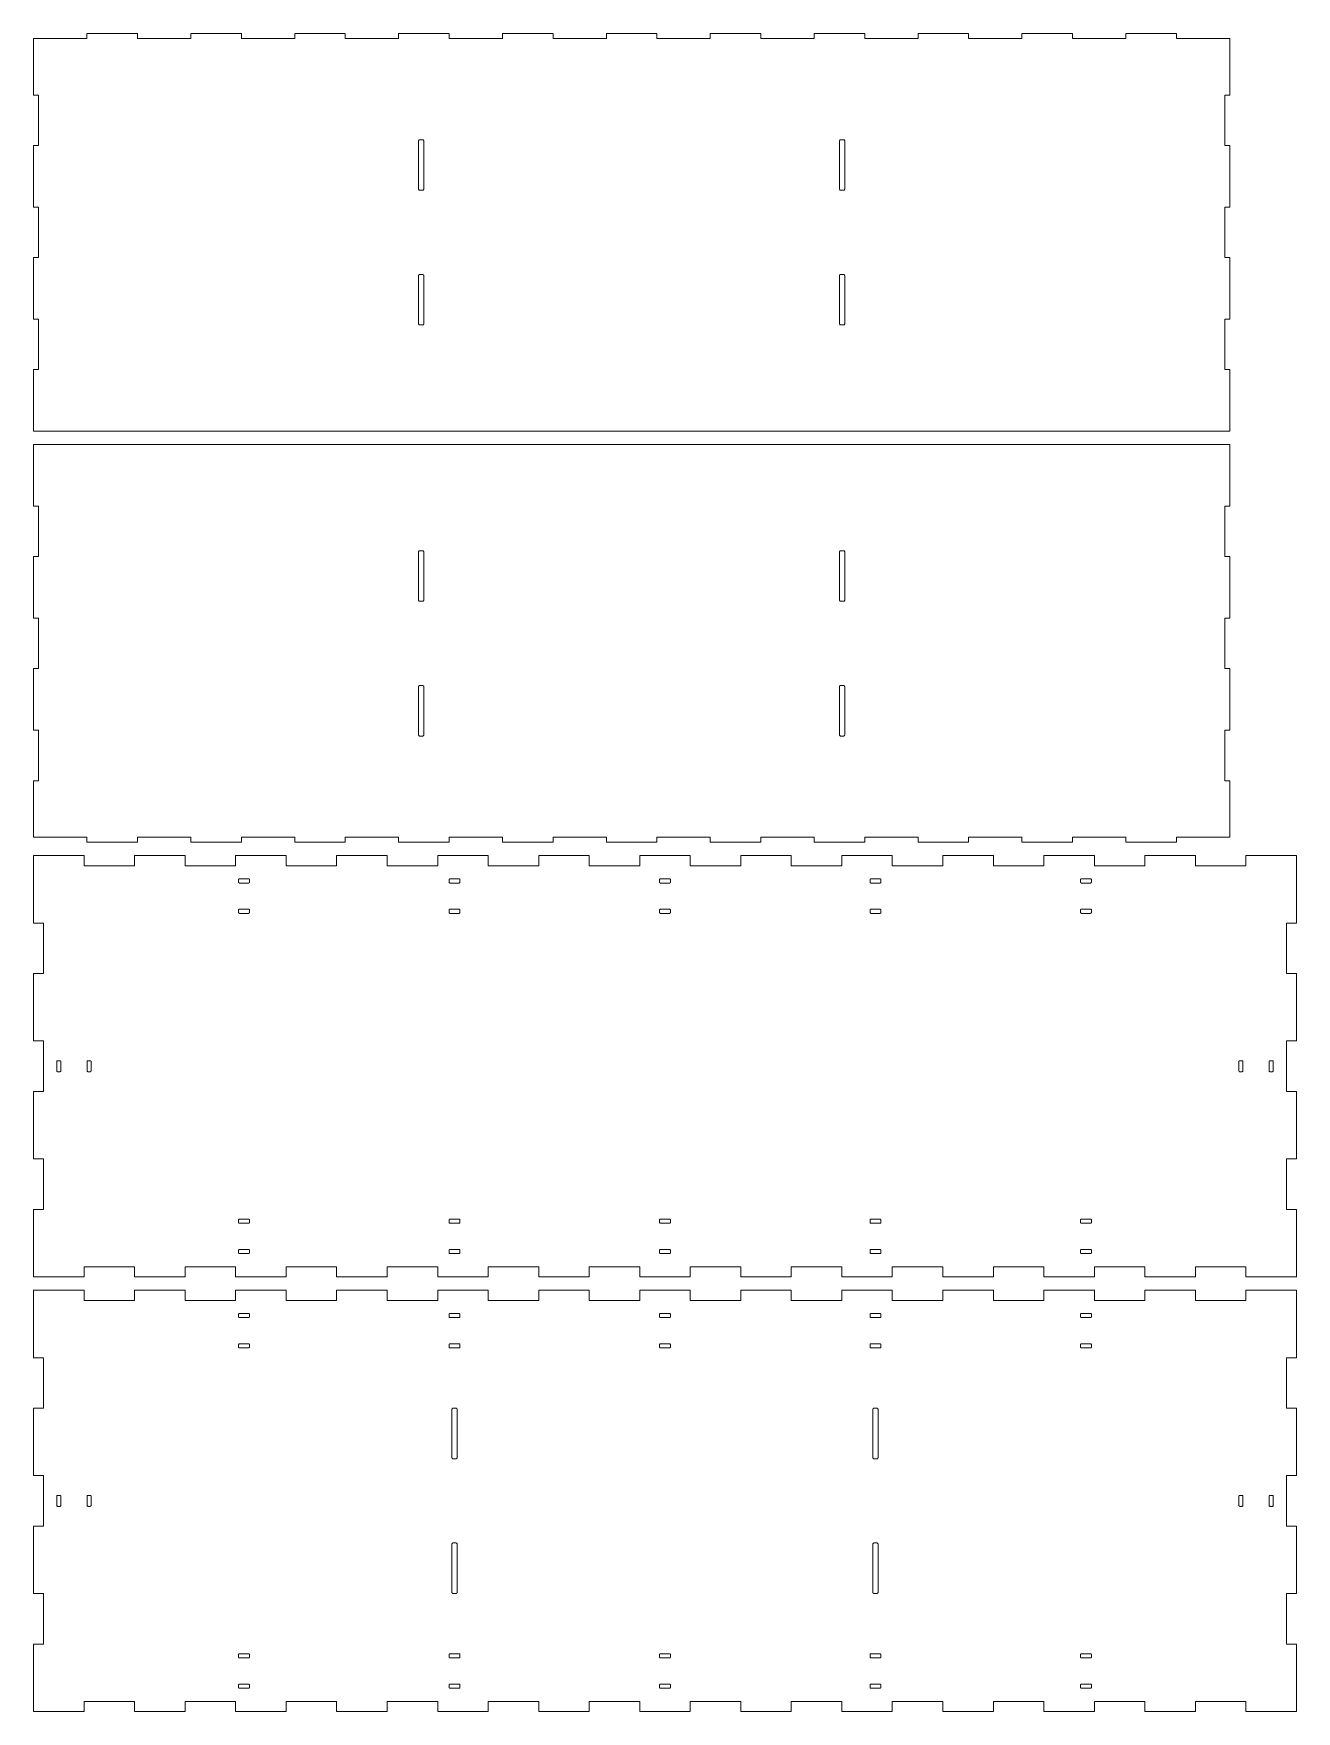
# Model space of a CAD drawing. Header units: millimetres. Extents: x 0 to 750, y 0 to 996.
import ezdxf

# ---------------------------------------------------------------- set-up
doc = ezdxf.new("R2010")
doc.units = ezdxf.units.MM
doc.layers.add('CORTE', color=1, linetype='Continuous', lineweight=0)

msp = doc.modelspace()

# ---------------------------------------------------------------- linework, layer by layer
at = {"layer": 'CORTE'}
for points in [[(0, 760), (31.7, 760), (61.7, 760), (93.4, 760), (123.4, 760), (155.1, 760), (185.1, 760), (216.8, 760), (246.8, 760), (278.5, 760), (308.5, 760), (340.2, 760), (370.2, 760), (401.9, 760), (431.9, 760), (463.6, 760), (493.6, 760), (525.3, 760), (555.3, 760), (587, 760), (617, 760), (648.7, 760), (678.7, 760), (710.4, 760), (710.4, 796.5), (707.4, 796.5), (707.4, 826.5), (710.4, 826.5), (710.4, 863), (707.4, 863), (707.4, 893), (710.4, 893), (710.4, 929.5), (707.4, 929.5), (707.4, 959.5), (710.4, 959.5), (710.4, 993), (678.7, 993), (678.7, 996), (648.7, 996), (648.7, 993), (617, 993), (617, 996), (587, 996), (587, 993), (555.3, 993), (555.3, 996), (525.3, 996), (525.3, 993), (493.6, 993), (493.6, 996), (463.6, 996), (463.6, 993), (431.9, 993), (431.9, 996), (401.9, 996), (401.9, 993), (370.2, 993), (370.2, 996), (340.2, 996), (340.2, 993), (308.5, 993), (308.5, 996), (278.5, 996), (278.5, 993), (246.8, 993), (246.8, 996), (216.8, 996), (216.8, 993), (185.1, 993), (185.1, 996), (155.1, 996), (155.1, 993), (123.4, 993), (123.4, 996), (93.4, 996), (93.4, 993), (61.7, 993), (61.7, 996), (31.7, 996), (31.7, 993), (0, 993), (0, 959.5), (3, 959.5), (3, 929.5), (0, 929.5), (0, 893), (3, 893), (3, 863), (0, 863), (0, 826.5), (3, 826.5), (3, 796.5), (0, 796.5), (0, 760)], [(231.1, 903), (231.167179, 903.003773), (231.233513, 903.015043), (231.298167, 903.03367), (231.36033, 903.059419), (231.419219, 903.091965), (231.474094, 903.130901), (231.524264, 903.175736), (231.569099, 903.225906), (231.608035, 903.280781), (231.640581, 903.33967), (231.66633, 903.401833), (231.684957, 903.466487), (231.696227, 903.532821), (231.7, 903.6), (231.7, 932.4), (231.696227, 932.467179), (231.684957, 932.533513), (231.66633, 932.598167), (231.640581, 932.66033), (231.608035, 932.719219), (231.569099, 932.774094), (231.524264, 932.824264), (231.474094, 932.869099), (231.419219, 932.908035), (231.36033, 932.940581), (231.298167, 932.96633), (231.233513, 932.984957), (231.167179, 932.996227), (231.1, 933), (229.3, 933), (229.232821, 932.996227), (229.166487, 932.984957), (229.101833, 932.96633), (229.03967, 932.940581), (228.980781, 932.908035), (228.925906, 932.869099), (228.875736, 932.824264), (228.830901, 932.774094), (228.791965, 932.719219), (228.759419, 932.66033), (228.73367, 932.598167), (228.715043, 932.533513), (228.703773, 932.467179), (228.7, 932.4), (228.7, 903.6), (228.703773, 903.532821), (228.715043, 903.466487), (228.73367, 903.401833), (228.759419, 903.33967), (228.791965, 903.280781), (228.830901, 903.225906), (228.875736, 903.175736), (228.925906, 903.130901), (228.980781, 903.091965), (229.03967, 903.059419), (229.101833, 903.03367), (229.166487, 903.015043), (229.232821, 903.003773), (229.3, 903)], [(481.1, 903), (481.167179, 903.003773), (481.233513, 903.015043), (481.298167, 903.03367), (481.36033, 903.059419), (481.419219, 903.091965), (481.474094, 903.130901), (481.524264, 903.175736), (481.569099, 903.225906), (481.608035, 903.280781), (481.640581, 903.33967), (481.66633, 903.401833), (481.684957, 903.466487), (481.696227, 903.532821), (481.7, 903.6), (481.7, 932.4), (481.696227, 932.467179), (481.684957, 932.533513), (481.66633, 932.598167), (481.640581, 932.66033), (481.608035, 932.719219), (481.569099, 932.774094), (481.524264, 932.824264), (481.474094, 932.869099), (481.419219, 932.908035), (481.36033, 932.940581), (481.298167, 932.96633), (481.233513, 932.984957), (481.167179, 932.996227), (481.1, 933), (479.3, 933), (479.232821, 932.996227), (479.166487, 932.984957), (479.101833, 932.96633), (479.03967, 932.940581), (478.980781, 932.908035), (478.925906, 932.869099), (478.875736, 932.824264), (478.830901, 932.774094), (478.791965, 932.719219), (478.759419, 932.66033), (478.73367, 932.598167), (478.715043, 932.533513), (478.703773, 932.467179), (478.7, 932.4), (478.7, 903.6), (478.703773, 903.532821), (478.715043, 903.466487), (478.73367, 903.401833), (478.759419, 903.33967), (478.791965, 903.280781), (478.830901, 903.225906), (478.875736, 903.175736), (478.925906, 903.130901), (478.980781, 903.091965), (479.03967, 903.059419), (479.101833, 903.03367), (479.166487, 903.015043), (479.232821, 903.003773), (479.3, 903)], [(231.1, 823), (231.167179, 823.003773), (231.233513, 823.015043), (231.298167, 823.03367), (231.36033, 823.059419), (231.419219, 823.091965), (231.474094, 823.130901), (231.524264, 823.175736), (231.569099, 823.225906), (231.608035, 823.280781), (231.640581, 823.33967), (231.66633, 823.401833), (231.684957, 823.466487), (231.696227, 823.532821), (231.7, 823.6), (231.7, 852.4), (231.696227, 852.467179), (231.684957, 852.533513), (231.66633, 852.598167), (231.640581, 852.66033), (231.608035, 852.719219), (231.569099, 852.774094), (231.524264, 852.824264), (231.474094, 852.869099), (231.419219, 852.908035), (231.36033, 852.940581), (231.298167, 852.96633), (231.233513, 852.984957), (231.167179, 852.996227), (231.1, 853), (229.3, 853), (229.232821, 852.996227), (229.166487, 852.984957), (229.101833, 852.96633), (229.03967, 852.940581), (228.980781, 852.908035), (228.925906, 852.869099), (228.875736, 852.824264), (228.830901, 852.774094), (228.791965, 852.719219), (228.759419, 852.66033), (228.73367, 852.598167), (228.715043, 852.533513), (228.703773, 852.467179), (228.7, 852.4), (228.7, 823.6), (228.703773, 823.532821), (228.715043, 823.466487), (228.73367, 823.401833), (228.759419, 823.33967), (228.791965, 823.280781), (228.830901, 823.225906), (228.875736, 823.175736), (228.925906, 823.130901), (228.980781, 823.091965), (229.03967, 823.059419), (229.101833, 823.03367), (229.166487, 823.015043), (229.232821, 823.003773), (229.3, 823)], [(481.1, 823), (481.167179, 823.003773), (481.233513, 823.015043), (481.298167, 823.03367), (481.36033, 823.059419), (481.419219, 823.091965), (481.474094, 823.130901), (481.524264, 823.175736), (481.569099, 823.225906), (481.608035, 823.280781), (481.640581, 823.33967), (481.66633, 823.401833), (481.684957, 823.466487), (481.696227, 823.532821), (481.7, 823.6), (481.7, 852.4), (481.696227, 852.467179), (481.684957, 852.533513), (481.66633, 852.598167), (481.640581, 852.66033), (481.608035, 852.719219), (481.569099, 852.774094), (481.524264, 852.824264), (481.474094, 852.869099), (481.419219, 852.908035), (481.36033, 852.940581), (481.298167, 852.96633), (481.233513, 852.984957), (481.167179, 852.996227), (481.1, 853), (479.3, 853), (479.232821, 852.996227), (479.166487, 852.984957), (479.101833, 852.96633), (479.03967, 852.940581), (478.980781, 852.908035), (478.925906, 852.869099), (478.875736, 852.824264), (478.830901, 852.774094), (478.791965, 852.719219), (478.759419, 852.66033), (478.73367, 852.598167), (478.715043, 852.533513), (478.703773, 852.467179), (478.7, 852.4), (478.7, 823.6), (478.703773, 823.532821), (478.715043, 823.466487), (478.73367, 823.401833), (478.759419, 823.33967), (478.791965, 823.280781), (478.830901, 823.225906), (478.875736, 823.175736), (478.925906, 823.130901), (478.980781, 823.091965), (479.03967, 823.059419), (479.101833, 823.03367), (479.166487, 823.015043), (479.232821, 823.003773), (479.3, 823)], [(0, 519), (31.7, 519), (31.7, 516), (61.7, 516), (61.7, 519), (93.4, 519), (93.4, 516), (123.4, 516), (123.4, 519), (155.1, 519), (155.1, 516), (185.1, 516), (185.1, 519), (216.8, 519), (216.8, 516), (246.8, 516), (246.8, 519), (278.5, 519), (278.5, 516), (308.5, 516), (308.5, 519), (340.2, 519), (340.2, 516), (370.2, 516), (370.2, 519), (401.9, 519), (401.9, 516), (431.9, 516), (431.9, 519), (463.6, 519), (463.6, 516), (493.6, 516), (493.6, 519), (525.3, 519), (525.3, 516), (555.3, 516), (555.3, 519), (587, 519), (587, 516), (617, 516), (617, 519), (648.7, 519), (648.7, 516), (678.7, 516), (678.7, 519), (710.4, 519), (710.4, 552.5), (707.4, 552.5), (707.4, 582.5), (710.4, 582.5), (710.4, 619), (707.4, 619), (707.4, 649), (710.4, 649), (710.4, 685.5), (707.4, 685.5), (707.4, 715.5), (710.4, 715.5), (710.4, 752), (678.7, 752), (648.7, 752), (617, 752), (587, 752), (555.3, 752), (525.3, 752), (493.6, 752), (463.6, 752), (431.9, 752), (401.9, 752), (370.2, 752), (340.2, 752), (308.5, 752), (278.5, 752), (246.8, 752), (216.8, 752), (185.1, 752), (155.1, 752), (123.4, 752), (93.4, 752), (61.7, 752), (31.7, 752), (0, 752), (0, 715.5), (3, 715.5), (3, 685.5), (0, 685.5), (0, 649), (3, 649), (3, 619), (0, 619), (0, 582.5), (3, 582.5), (3, 552.5), (0, 552.5), (0, 519)], [(231.1, 659), (231.167179, 659.003773), (231.233513, 659.015043), (231.298167, 659.03367), (231.36033, 659.059419), (231.419219, 659.091965), (231.474094, 659.130901), (231.524264, 659.175736), (231.569099, 659.225906), (231.608035, 659.280781), (231.640581, 659.33967), (231.66633, 659.401833), (231.684957, 659.466487), (231.696227, 659.532821), (231.7, 659.6), (231.7, 688.4), (231.696227, 688.467179), (231.684957, 688.533513), (231.66633, 688.598167), (231.640581, 688.66033), (231.608035, 688.719219), (231.569099, 688.774094), (231.524264, 688.824264), (231.474094, 688.869099), (231.419219, 688.908035), (231.36033, 688.940581), (231.298167, 688.96633), (231.233513, 688.984957), (231.167179, 688.996227), (231.1, 689), (229.3, 689), (229.232821, 688.996227), (229.166487, 688.984957), (229.101833, 688.96633), (229.03967, 688.940581), (228.980781, 688.908035), (228.925906, 688.869099), (228.875736, 688.824264), (228.830901, 688.774094), (228.791965, 688.719219), (228.759419, 688.66033), (228.73367, 688.598167), (228.715043, 688.533513), (228.703773, 688.467179), (228.7, 688.4), (228.7, 659.6), (228.703773, 659.532821), (228.715043, 659.466487), (228.73367, 659.401833), (228.759419, 659.33967), (228.791965, 659.280781), (228.830901, 659.225906), (228.875736, 659.175736), (228.925906, 659.130901), (228.980781, 659.091965), (229.03967, 659.059419), (229.101833, 659.03367), (229.166487, 659.015043), (229.232821, 659.003773), (229.3, 659)], [(481.1, 659), (481.167179, 659.003773), (481.233513, 659.015043), (481.298167, 659.03367), (481.36033, 659.059419), (481.419219, 659.091965), (481.474094, 659.130901), (481.524264, 659.175736), (481.569099, 659.225906), (481.608035, 659.280781), (481.640581, 659.33967), (481.66633, 659.401833), (481.684957, 659.466487), (481.696227, 659.532821), (481.7, 659.6), (481.7, 688.4), (481.696227, 688.467179), (481.684957, 688.533513), (481.66633, 688.598167), (481.640581, 688.66033), (481.608035, 688.719219), (481.569099, 688.774094), (481.524264, 688.824264), (481.474094, 688.869099), (481.419219, 688.908035), (481.36033, 688.940581), (481.298167, 688.96633), (481.233513, 688.984957), (481.167179, 688.996227), (481.1, 689), (479.3, 689), (479.232821, 688.996227), (479.166487, 688.984957), (479.101833, 688.96633), (479.03967, 688.940581), (478.980781, 688.908035), (478.925906, 688.869099), (478.875736, 688.824264), (478.830901, 688.774094), (478.791965, 688.719219), (478.759419, 688.66033), (478.73367, 688.598167), (478.715043, 688.533513), (478.703773, 688.467179), (478.7, 688.4), (478.7, 659.6), (478.703773, 659.532821), (478.715043, 659.466487), (478.73367, 659.401833), (478.759419, 659.33967), (478.791965, 659.280781), (478.830901, 659.225906), (478.875736, 659.175736), (478.925906, 659.130901), (478.980781, 659.091965), (479.03967, 659.059419), (479.101833, 659.03367), (479.166487, 659.015043), (479.232821, 659.003773), (479.3, 659)], [(231.1, 579), (231.167179, 579.003773), (231.233513, 579.015043), (231.298167, 579.03367), (231.36033, 579.059419), (231.419219, 579.091965), (231.474094, 579.130901), (231.524264, 579.175736), (231.569099, 579.225906), (231.608035, 579.280781), (231.640581, 579.33967), (231.66633, 579.401833), (231.684957, 579.466487), (231.696227, 579.532821), (231.7, 579.6), (231.7, 608.4), (231.696227, 608.467179), (231.684957, 608.533513), (231.66633, 608.598167), (231.640581, 608.66033), (231.608035, 608.719219), (231.569099, 608.774094), (231.524264, 608.824264), (231.474094, 608.869099), (231.419219, 608.908035), (231.36033, 608.940581), (231.298167, 608.96633), (231.233513, 608.984957), (231.167179, 608.996227), (231.1, 609), (229.3, 609), (229.232821, 608.996227), (229.166487, 608.984957), (229.101833, 608.96633), (229.03967, 608.940581), (228.980781, 608.908035), (228.925906, 608.869099), (228.875736, 608.824264), (228.830901, 608.774094), (228.791965, 608.719219), (228.759419, 608.66033), (228.73367, 608.598167), (228.715043, 608.533513), (228.703773, 608.467179), (228.7, 608.4), (228.7, 579.6), (228.703773, 579.532821), (228.715043, 579.466487), (228.73367, 579.401833), (228.759419, 579.33967), (228.791965, 579.280781), (228.830901, 579.225906), (228.875736, 579.175736), (228.925906, 579.130901), (228.980781, 579.091965), (229.03967, 579.059419), (229.101833, 579.03367), (229.166487, 579.015043), (229.232821, 579.003773), (229.3, 579)], [(481.1, 579), (481.167179, 579.003773), (481.233513, 579.015043), (481.298167, 579.03367), (481.36033, 579.059419), (481.419219, 579.091965), (481.474094, 579.130901), (481.524264, 579.175736), (481.569099, 579.225906), (481.608035, 579.280781), (481.640581, 579.33967), (481.66633, 579.401833), (481.684957, 579.466487), (481.696227, 579.532821), (481.7, 579.6), (481.7, 608.4), (481.696227, 608.467179), (481.684957, 608.533513), (481.66633, 608.598167), (481.640581, 608.66033), (481.608035, 608.719219), (481.569099, 608.774094), (481.524264, 608.824264), (481.474094, 608.869099), (481.419219, 608.908035), (481.36033, 608.940581), (481.298167, 608.96633), (481.233513, 608.984957), (481.167179, 608.996227), (481.1, 609), (479.3, 609), (479.232821, 608.996227), (479.166487, 608.984957), (479.101833, 608.96633), (479.03967, 608.940581), (478.980781, 608.908035), (478.925906, 608.869099), (478.875736, 608.824264), (478.830901, 608.774094), (478.791965, 608.719219), (478.759419, 608.66033), (478.73367, 608.598167), (478.715043, 608.533513), (478.703773, 608.467179), (478.7, 608.4), (478.7, 579.6), (478.703773, 579.532821), (478.715043, 579.466487), (478.73367, 579.401833), (478.759419, 579.33967), (478.791965, 579.280781), (478.830901, 579.225906), (478.875736, 579.175736), (478.925906, 579.130901), (478.980781, 579.091965), (479.03967, 579.059419), (479.101833, 579.03367), (479.166487, 579.015043), (479.232821, 579.003773), (479.3, 579)], [(0, 258), (30, 258), (30, 264), (60, 264), (60, 258), (90, 258), (90, 264), (120, 264), (120, 258), (150, 258), (150, 264), (180, 264), (180, 258), (210, 258), (210, 264), (240, 264), (240, 258), (270, 258), (270, 264), (300, 264), (300, 258), (330, 258), (330, 264), (360, 264), (360, 258), (390, 258), (390, 264), (420, 264), (420, 258), (450, 258), (450, 264), (480, 264), (480, 258), (510, 258), (510, 264), (540, 264), (540, 258), (570, 258), (570, 264), (600, 264), (600, 258), (630, 258), (630, 264), (660, 264), (660, 258), (690, 258), (690, 264), (720, 264), (720, 258), (750, 258), (750, 298), (744, 298), (744, 328), (750, 328), (750, 368), (744, 368), (744, 398), (750, 398), (750, 438), (744, 438), (744, 468), (750, 468), (750, 508), (720, 508), (720, 502), (690, 502), (690, 508), (660, 508), (660, 502), (630, 502), (630, 508), (600, 508), (600, 502), (570, 502), (570, 508), (540, 508), (540, 502), (510, 502), (510, 508), (480, 508), (480, 502), (450, 502), (450, 508), (420, 508), (420, 502), (390, 502), (390, 508), (360, 508), (360, 502), (330, 502), (330, 508), (300, 508), (300, 502), (270, 502), (270, 508), (240, 508), (240, 502), (210, 502), (210, 508), (180, 508), (180, 502), (150, 502), (150, 508), (120, 508), (120, 502), (90, 502), (90, 508), (60, 508), (60, 502), (30, 502), (30, 508), (0, 508), (0, 468), (6, 468), (6, 438), (0, 438), (0, 398), (6, 398), (6, 368), (0, 368), (0, 328), (6, 328), (6, 298), (0, 298), (0, 258)], [(127.65, 491.75), (127.717179, 491.753773), (127.783513, 491.765043), (127.848167, 491.78367), (127.91033, 491.809419), (127.969219, 491.841965), (128.024094, 491.880901), (128.074264, 491.925736), (128.119099, 491.975906), (128.158035, 492.030781), (128.190581, 492.08967), (128.21633, 492.151833), (128.234957, 492.216487), (128.246227, 492.282821), (128.25, 492.35), (128.25, 493.65), (128.246227, 493.717179), (128.234957, 493.783513), (128.21633, 493.848167), (128.190581, 493.91033), (128.158035, 493.969219), (128.119099, 494.024094), (128.074264, 494.074264), (128.024094, 494.119099), (127.969219, 494.158035), (127.91033, 494.190581), (127.848167, 494.21633), (127.783513, 494.234957), (127.717179, 494.246227), (127.65, 494.25), (122.35, 494.25), (122.282821, 494.246227), (122.216487, 494.234957), (122.151833, 494.21633), (122.08967, 494.190581), (122.030781, 494.158035), (121.975906, 494.119099), (121.925736, 494.074264), (121.880901, 494.024094), (121.841965, 493.969219), (121.809419, 493.91033), (121.78367, 493.848167), (121.765043, 493.783513), (121.753773, 493.717179), (121.75, 493.65), (121.75, 492.35), (121.753773, 492.282821), (121.765043, 492.216487), (121.78367, 492.151833), (121.809419, 492.08967), (121.841965, 492.030781), (121.880901, 491.975906), (121.925736, 491.925736), (121.975906, 491.880901), (122.030781, 491.841965), (122.08967, 491.809419), (122.151833, 491.78367), (122.216487, 491.765043), (122.282821, 491.753773), (122.35, 491.75)], [(252.65, 491.75), (252.717179, 491.753773), (252.783513, 491.765043), (252.848167, 491.78367), (252.91033, 491.809419), (252.969219, 491.841965), (253.024094, 491.880901), (253.074264, 491.925736), (253.119099, 491.975906), (253.158035, 492.030781), (253.190581, 492.08967), (253.21633, 492.151833), (253.234957, 492.216487), (253.246227, 492.282821), (253.25, 492.35), (253.25, 493.65), (253.246227, 493.717179), (253.234957, 493.783513), (253.21633, 493.848167), (253.190581, 493.91033), (253.158035, 493.969219), (253.119099, 494.024094), (253.074264, 494.074264), (253.024094, 494.119099), (252.969219, 494.158035), (252.91033, 494.190581), (252.848167, 494.21633), (252.783513, 494.234957), (252.717179, 494.246227), (252.65, 494.25), (247.35, 494.25), (247.282821, 494.246227), (247.216487, 494.234957), (247.151833, 494.21633), (247.08967, 494.190581), (247.030781, 494.158035), (246.975906, 494.119099), (246.925736, 494.074264), (246.880901, 494.024094), (246.841965, 493.969219), (246.809419, 493.91033), (246.78367, 493.848167), (246.765043, 493.783513), (246.753773, 493.717179), (246.75, 493.65), (246.75, 492.35), (246.753773, 492.282821), (246.765043, 492.216487), (246.78367, 492.151833), (246.809419, 492.08967), (246.841965, 492.030781), (246.880901, 491.975906), (246.925736, 491.925736), (246.975906, 491.880901), (247.030781, 491.841965), (247.08967, 491.809419), (247.151833, 491.78367), (247.216487, 491.765043), (247.282821, 491.753773), (247.35, 491.75)], [(377.65, 491.75), (377.717179, 491.753773), (377.783513, 491.765043), (377.848167, 491.78367), (377.91033, 491.809419), (377.969219, 491.841965), (378.024094, 491.880901), (378.074264, 491.925736), (378.119099, 491.975906), (378.158035, 492.030781), (378.190581, 492.08967), (378.21633, 492.151833), (378.234957, 492.216487), (378.246227, 492.282821), (378.25, 492.35), (378.25, 493.65), (378.246227, 493.717179), (378.234957, 493.783513), (378.21633, 493.848167), (378.190581, 493.91033), (378.158035, 493.969219), (378.119099, 494.024094), (378.074264, 494.074264), (378.024094, 494.119099), (377.969219, 494.158035), (377.91033, 494.190581), (377.848167, 494.21633), (377.783513, 494.234957), (377.717179, 494.246227), (377.65, 494.25), (372.35, 494.25), (372.282821, 494.246227), (372.216487, 494.234957), (372.151833, 494.21633), (372.08967, 494.190581), (372.030781, 494.158035), (371.975906, 494.119099), (371.925736, 494.074264), (371.880901, 494.024094), (371.841965, 493.969219), (371.809419, 493.91033), (371.78367, 493.848167), (371.765043, 493.783513), (371.753773, 493.717179), (371.75, 493.65), (371.75, 492.35), (371.753773, 492.282821), (371.765043, 492.216487), (371.78367, 492.151833), (371.809419, 492.08967), (371.841965, 492.030781), (371.880901, 491.975906), (371.925736, 491.925736), (371.975906, 491.880901), (372.030781, 491.841965), (372.08967, 491.809419), (372.151833, 491.78367), (372.216487, 491.765043), (372.282821, 491.753773), (372.35, 491.75)], [(502.65, 491.75), (502.717179, 491.753773), (502.783513, 491.765043), (502.848167, 491.78367), (502.91033, 491.809419), (502.969219, 491.841965), (503.024094, 491.880901), (503.074264, 491.925736), (503.119099, 491.975906), (503.158035, 492.030781), (503.190581, 492.08967), (503.21633, 492.151833), (503.234957, 492.216487), (503.246227, 492.282821), (503.25, 492.35), (503.25, 493.65), (503.246227, 493.717179), (503.234957, 493.783513), (503.21633, 493.848167), (503.190581, 493.91033), (503.158035, 493.969219), (503.119099, 494.024094), (503.074264, 494.074264), (503.024094, 494.119099), (502.969219, 494.158035), (502.91033, 494.190581), (502.848167, 494.21633), (502.783513, 494.234957), (502.717179, 494.246227), (502.65, 494.25), (497.35, 494.25), (497.282821, 494.246227), (497.216487, 494.234957), (497.151833, 494.21633), (497.08967, 494.190581), (497.030781, 494.158035), (496.975906, 494.119099), (496.925736, 494.074264), (496.880901, 494.024094), (496.841965, 493.969219), (496.809419, 493.91033), (496.78367, 493.848167), (496.765043, 493.783513), (496.753773, 493.717179), (496.75, 493.65), (496.75, 492.35), (496.753773, 492.282821), (496.765043, 492.216487), (496.78367, 492.151833), (496.809419, 492.08967), (496.841965, 492.030781), (496.880901, 491.975906), (496.925736, 491.925736), (496.975906, 491.880901), (497.030781, 491.841965), (497.08967, 491.809419), (497.151833, 491.78367), (497.216487, 491.765043), (497.282821, 491.753773), (497.35, 491.75)], [(627.65, 491.75), (627.717179, 491.753773), (627.783513, 491.765043), (627.848167, 491.78367), (627.91033, 491.809419), (627.969219, 491.841965), (628.024094, 491.880901), (628.074264, 491.925736), (628.119099, 491.975906), (628.158035, 492.030781), (628.190581, 492.08967), (628.21633, 492.151833), (628.234957, 492.216487), (628.246227, 492.282821), (628.25, 492.35), (628.25, 493.65), (628.246227, 493.717179), (628.234957, 493.783513), (628.21633, 493.848167), (628.190581, 493.91033), (628.158035, 493.969219), (628.119099, 494.024094), (628.074264, 494.074264), (628.024094, 494.119099), (627.969219, 494.158035), (627.91033, 494.190581), (627.848167, 494.21633), (627.783513, 494.234957), (627.717179, 494.246227), (627.65, 494.25), (622.35, 494.25), (622.282821, 494.246227), (622.216487, 494.234957), (622.151833, 494.21633), (622.08967, 494.190581), (622.030781, 494.158035), (621.975906, 494.119099), (621.925736, 494.074264), (621.880901, 494.024094), (621.841965, 493.969219), (621.809419, 493.91033), (621.78367, 493.848167), (621.765043, 493.783513), (621.753773, 493.717179), (621.75, 493.65), (621.75, 492.35), (621.753773, 492.282821), (621.765043, 492.216487), (621.78367, 492.151833), (621.809419, 492.08967), (621.841965, 492.030781), (621.880901, 491.975906), (621.925736, 491.925736), (621.975906, 491.880901), (622.030781, 491.841965), (622.08967, 491.809419), (622.151833, 491.78367), (622.216487, 491.765043), (622.282821, 491.753773), (622.35, 491.75)], [(127.65, 473.75), (127.717179, 473.753773), (127.783513, 473.765043), (127.848167, 473.78367), (127.91033, 473.809419), (127.969219, 473.841965), (128.024094, 473.880901), (128.074264, 473.925736), (128.119099, 473.975906), (128.158035, 474.030781), (128.190581, 474.08967), (128.21633, 474.151833), (128.234957, 474.216487), (128.246227, 474.282821), (128.25, 474.35), (128.25, 475.65), (128.246227, 475.717179), (128.234957, 475.783513), (128.21633, 475.848167), (128.190581, 475.91033), (128.158035, 475.969219), (128.119099, 476.024094), (128.074264, 476.074264), (128.024094, 476.119099), (127.969219, 476.158035), (127.91033, 476.190581), (127.848167, 476.21633), (127.783513, 476.234957), (127.717179, 476.246227), (127.65, 476.25), (122.35, 476.25), (122.282821, 476.246227), (122.216487, 476.234957), (122.151833, 476.21633), (122.08967, 476.190581), (122.030781, 476.158035), (121.975906, 476.119099), (121.925736, 476.074264), (121.880901, 476.024094), (121.841965, 475.969219), (121.809419, 475.91033), (121.78367, 475.848167), (121.765043, 475.783513), (121.753773, 475.717179), (121.75, 475.65), (121.75, 474.35), (121.753773, 474.282821), (121.765043, 474.216487), (121.78367, 474.151833), (121.809419, 474.08967), (121.841965, 474.030781), (121.880901, 473.975906), (121.925736, 473.925736), (121.975906, 473.880901), (122.030781, 473.841965), (122.08967, 473.809419), (122.151833, 473.78367), (122.216487, 473.765043), (122.282821, 473.753773), (122.35, 473.75)], [(252.65, 473.75), (252.717179, 473.753773), (252.783513, 473.765043), (252.848167, 473.78367), (252.91033, 473.809419), (252.969219, 473.841965), (253.024094, 473.880901), (253.074264, 473.925736), (253.119099, 473.975906), (253.158035, 474.030781), (253.190581, 474.08967), (253.21633, 474.151833), (253.234957, 474.216487), (253.246227, 474.282821), (253.25, 474.35), (253.25, 475.65), (253.246227, 475.717179), (253.234957, 475.783513), (253.21633, 475.848167), (253.190581, 475.91033), (253.158035, 475.969219), (253.119099, 476.024094), (253.074264, 476.074264), (253.024094, 476.119099), (252.969219, 476.158035), (252.91033, 476.190581), (252.848167, 476.21633), (252.783513, 476.234957), (252.717179, 476.246227), (252.65, 476.25), (247.35, 476.25), (247.282821, 476.246227), (247.216487, 476.234957), (247.151833, 476.21633), (247.08967, 476.190581), (247.030781, 476.158035), (246.975906, 476.119099), (246.925736, 476.074264), (246.880901, 476.024094), (246.841965, 475.969219), (246.809419, 475.91033), (246.78367, 475.848167), (246.765043, 475.783513), (246.753773, 475.717179), (246.75, 475.65), (246.75, 474.35), (246.753773, 474.282821), (246.765043, 474.216487), (246.78367, 474.151833), (246.809419, 474.08967), (246.841965, 474.030781), (246.880901, 473.975906), (246.925736, 473.925736), (246.975906, 473.880901), (247.030781, 473.841965), (247.08967, 473.809419), (247.151833, 473.78367), (247.216487, 473.765043), (247.282821, 473.753773), (247.35, 473.75)], [(377.65, 473.75), (377.717179, 473.753773), (377.783513, 473.765043), (377.848167, 473.78367), (377.91033, 473.809419), (377.969219, 473.841965), (378.024094, 473.880901), (378.074264, 473.925736), (378.119099, 473.975906), (378.158035, 474.030781), (378.190581, 474.08967), (378.21633, 474.151833), (378.234957, 474.216487), (378.246227, 474.282821), (378.25, 474.35), (378.25, 475.65), (378.246227, 475.717179), (378.234957, 475.783513), (378.21633, 475.848167), (378.190581, 475.91033), (378.158035, 475.969219), (378.119099, 476.024094), (378.074264, 476.074264), (378.024094, 476.119099), (377.969219, 476.158035), (377.91033, 476.190581), (377.848167, 476.21633), (377.783513, 476.234957), (377.717179, 476.246227), (377.65, 476.25), (372.35, 476.25), (372.282821, 476.246227), (372.216487, 476.234957), (372.151833, 476.21633), (372.08967, 476.190581), (372.030781, 476.158035), (371.975906, 476.119099), (371.925736, 476.074264), (371.880901, 476.024094), (371.841965, 475.969219), (371.809419, 475.91033), (371.78367, 475.848167), (371.765043, 475.783513), (371.753773, 475.717179), (371.75, 475.65), (371.75, 474.35), (371.753773, 474.282821), (371.765043, 474.216487), (371.78367, 474.151833), (371.809419, 474.08967), (371.841965, 474.030781), (371.880901, 473.975906), (371.925736, 473.925736), (371.975906, 473.880901), (372.030781, 473.841965), (372.08967, 473.809419), (372.151833, 473.78367), (372.216487, 473.765043), (372.282821, 473.753773), (372.35, 473.75)], [(502.65, 473.75), (502.717179, 473.753773), (502.783513, 473.765043), (502.848167, 473.78367), (502.91033, 473.809419), (502.969219, 473.841965), (503.024094, 473.880901), (503.074264, 473.925736), (503.119099, 473.975906), (503.158035, 474.030781), (503.190581, 474.08967), (503.21633, 474.151833), (503.234957, 474.216487), (503.246227, 474.282821), (503.25, 474.35), (503.25, 475.65), (503.246227, 475.717179), (503.234957, 475.783513), (503.21633, 475.848167), (503.190581, 475.91033), (503.158035, 475.969219), (503.119099, 476.024094), (503.074264, 476.074264), (503.024094, 476.119099), (502.969219, 476.158035), (502.91033, 476.190581), (502.848167, 476.21633), (502.783513, 476.234957), (502.717179, 476.246227), (502.65, 476.25), (497.35, 476.25), (497.282821, 476.246227), (497.216487, 476.234957), (497.151833, 476.21633), (497.08967, 476.190581), (497.030781, 476.158035), (496.975906, 476.119099), (496.925736, 476.074264), (496.880901, 476.024094), (496.841965, 475.969219), (496.809419, 475.91033), (496.78367, 475.848167), (496.765043, 475.783513), (496.753773, 475.717179), (496.75, 475.65), (496.75, 474.35), (496.753773, 474.282821), (496.765043, 474.216487), (496.78367, 474.151833), (496.809419, 474.08967), (496.841965, 474.030781), (496.880901, 473.975906), (496.925736, 473.925736), (496.975906, 473.880901), (497.030781, 473.841965), (497.08967, 473.809419), (497.151833, 473.78367), (497.216487, 473.765043), (497.282821, 473.753773), (497.35, 473.75)], [(627.65, 473.75), (627.717179, 473.753773), (627.783513, 473.765043), (627.848167, 473.78367), (627.91033, 473.809419), (627.969219, 473.841965), (628.024094, 473.880901), (628.074264, 473.925736), (628.119099, 473.975906), (628.158035, 474.030781), (628.190581, 474.08967), (628.21633, 474.151833), (628.234957, 474.216487), (628.246227, 474.282821), (628.25, 474.35), (628.25, 475.65), (628.246227, 475.717179), (628.234957, 475.783513), (628.21633, 475.848167), (628.190581, 475.91033), (628.158035, 475.969219), (628.119099, 476.024094), (628.074264, 476.074264), (628.024094, 476.119099), (627.969219, 476.158035), (627.91033, 476.190581), (627.848167, 476.21633), (627.783513, 476.234957), (627.717179, 476.246227), (627.65, 476.25), (622.35, 476.25), (622.282821, 476.246227), (622.216487, 476.234957), (622.151833, 476.21633), (622.08967, 476.190581), (622.030781, 476.158035), (621.975906, 476.119099), (621.925736, 476.074264), (621.880901, 476.024094), (621.841965, 475.969219), (621.809419, 475.91033), (621.78367, 475.848167), (621.765043, 475.783513), (621.753773, 475.717179), (621.75, 475.65), (621.75, 474.35), (621.753773, 474.282821), (621.765043, 474.216487), (621.78367, 474.151833), (621.809419, 474.08967), (621.841965, 474.030781), (621.880901, 473.975906), (621.925736, 473.925736), (621.975906, 473.880901), (622.030781, 473.841965), (622.08967, 473.809419), (622.151833, 473.78367), (622.216487, 473.765043), (622.282821, 473.753773), (622.35, 473.75)], [(15.65, 379.75), (15.717179, 379.753773), (15.783513, 379.765043), (15.848167, 379.78367), (15.91033, 379.809419), (15.969219, 379.841965), (16.024094, 379.880901), (16.074264, 379.925736), (16.119099, 379.975906), (16.158035, 380.030781), (16.190581, 380.08967), (16.21633, 380.151833), (16.234957, 380.216487), (16.246227, 380.282821), (16.25, 380.35), (16.25, 385.65), (16.246227, 385.717179), (16.234957, 385.783513), (16.21633, 385.848167), (16.190581, 385.91033), (16.158035, 385.969219), (16.119099, 386.024094), (16.074264, 386.074264), (16.024094, 386.119099), (15.969219, 386.158035), (15.91033, 386.190581), (15.848167, 386.21633), (15.783513, 386.234957), (15.717179, 386.246227), (15.65, 386.25), (14.35, 386.25), (14.282821, 386.246227), (14.216487, 386.234957), (14.151833, 386.21633), (14.08967, 386.190581), (14.030781, 386.158035), (13.975906, 386.119099), (13.925736, 386.074264), (13.880901, 386.024094), (13.841965, 385.969219), (13.809419, 385.91033), (13.78367, 385.848167), (13.765043, 385.783513), (13.753773, 385.717179), (13.75, 385.65), (13.75, 380.35), (13.753773, 380.282821), (13.765043, 380.216487), (13.78367, 380.151833), (13.809419, 380.08967), (13.841965, 380.030781), (13.880901, 379.975906), (13.925736, 379.925736), (13.975906, 379.880901), (14.030781, 379.841965), (14.08967, 379.809419), (14.151833, 379.78367), (14.216487, 379.765043), (14.282821, 379.753773), (14.35, 379.75)], [(33.65, 379.75), (33.717179, 379.753773), (33.783513, 379.765043), (33.848167, 379.78367), (33.91033, 379.809419), (33.969219, 379.841965), (34.024094, 379.880901), (34.074264, 379.925736), (34.119099, 379.975906), (34.158035, 380.030781), (34.190581, 380.08967), (34.21633, 380.151833), (34.234957, 380.216487), (34.246227, 380.282821), (34.25, 380.35), (34.25, 385.65), (34.246227, 385.717179), (34.234957, 385.783513), (34.21633, 385.848167), (34.190581, 385.91033), (34.158035, 385.969219), (34.119099, 386.024094), (34.074264, 386.074264), (34.024094, 386.119099), (33.969219, 386.158035), (33.91033, 386.190581), (33.848167, 386.21633), (33.783513, 386.234957), (33.717179, 386.246227), (33.65, 386.25), (32.35, 386.25), (32.282821, 386.246227), (32.216487, 386.234957), (32.151833, 386.21633), (32.08967, 386.190581), (32.030781, 386.158035), (31.975906, 386.119099), (31.925736, 386.074264), (31.880901, 386.024094), (31.841965, 385.969219), (31.809419, 385.91033), (31.78367, 385.848167), (31.765043, 385.783513), (31.753773, 385.717179), (31.75, 385.65), (31.75, 380.35), (31.753773, 380.282821), (31.765043, 380.216487), (31.78367, 380.151833), (31.809419, 380.08967), (31.841965, 380.030781), (31.880901, 379.975906), (31.925736, 379.925736), (31.975906, 379.880901), (32.030781, 379.841965), (32.08967, 379.809419), (32.151833, 379.78367), (32.216487, 379.765043), (32.282821, 379.753773), (32.35, 379.75)], [(717.65, 379.75), (717.717179, 379.753773), (717.783513, 379.765043), (717.848167, 379.78367), (717.91033, 379.809419), (717.969219, 379.841965), (718.024094, 379.880901), (718.074264, 379.925736), (718.119099, 379.975906), (718.158035, 380.030781), (718.190581, 380.08967), (718.21633, 380.151833), (718.234957, 380.216487), (718.246227, 380.282821), (718.25, 380.35), (718.25, 385.65), (718.246227, 385.717179), (718.234957, 385.783513), (718.21633, 385.848167), (718.190581, 385.91033), (718.158035, 385.969219), (718.119099, 386.024094), (718.074264, 386.074264), (718.024094, 386.119099), (717.969219, 386.158035), (717.91033, 386.190581), (717.848167, 386.21633), (717.783513, 386.234957), (717.717179, 386.246227), (717.65, 386.25), (716.35, 386.25), (716.282821, 386.246227), (716.216487, 386.234957), (716.151833, 386.21633), (716.08967, 386.190581), (716.030781, 386.158035), (715.975906, 386.119099), (715.925736, 386.074264), (715.880901, 386.024094), (715.841965, 385.969219), (715.809419, 385.91033), (715.78367, 385.848167), (715.765043, 385.783513), (715.753773, 385.717179), (715.75, 385.65), (715.75, 380.35), (715.753773, 380.282821), (715.765043, 380.216487), (715.78367, 380.151833), (715.809419, 380.08967), (715.841965, 380.030781), (715.880901, 379.975906), (715.925736, 379.925736), (715.975906, 379.880901), (716.030781, 379.841965), (716.08967, 379.809419), (716.151833, 379.78367), (716.216487, 379.765043), (716.282821, 379.753773), (716.35, 379.75)], [(735.65, 379.75), (735.717179, 379.753773), (735.783513, 379.765043), (735.848167, 379.78367), (735.91033, 379.809419), (735.969219, 379.841965), (736.024094, 379.880901), (736.074264, 379.925736), (736.119099, 379.975906), (736.158035, 380.030781), (736.190581, 380.08967), (736.21633, 380.151833), (736.234957, 380.216487), (736.246227, 380.282821), (736.25, 380.35), (736.25, 385.65), (736.246227, 385.717179), (736.234957, 385.783513), (736.21633, 385.848167), (736.190581, 385.91033), (736.158035, 385.969219), (736.119099, 386.024094), (736.074264, 386.074264), (736.024094, 386.119099), (735.969219, 386.158035), (735.91033, 386.190581), (735.848167, 386.21633), (735.783513, 386.234957), (735.717179, 386.246227), (735.65, 386.25), (734.35, 386.25), (734.282821, 386.246227), (734.216487, 386.234957), (734.151833, 386.21633), (734.08967, 386.190581), (734.030781, 386.158035), (733.975906, 386.119099), (733.925736, 386.074264), (733.880901, 386.024094), (733.841965, 385.969219), (733.809419, 385.91033), (733.78367, 385.848167), (733.765043, 385.783513), (733.753773, 385.717179), (733.75, 385.65), (733.75, 380.35), (733.753773, 380.282821), (733.765043, 380.216487), (733.78367, 380.151833), (733.809419, 380.08967), (733.841965, 380.030781), (733.880901, 379.975906), (733.925736, 379.925736), (733.975906, 379.880901), (734.030781, 379.841965), (734.08967, 379.809419), (734.151833, 379.78367), (734.216487, 379.765043), (734.282821, 379.753773), (734.35, 379.75)], [(127.65, 289.75), (127.717179, 289.753773), (127.783513, 289.765043), (127.848167, 289.78367), (127.91033, 289.809419), (127.969219, 289.841965), (128.024094, 289.880901), (128.074264, 289.925736), (128.119099, 289.975906), (128.158035, 290.030781), (128.190581, 290.08967), (128.21633, 290.151833), (128.234957, 290.216487), (128.246227, 290.282821), (128.25, 290.35), (128.25, 291.65), (128.246227, 291.717179), (128.234957, 291.783513), (128.21633, 291.848167), (128.190581, 291.91033), (128.158035, 291.969219), (128.119099, 292.024094), (128.074264, 292.074264), (128.024094, 292.119099), (127.969219, 292.158035), (127.91033, 292.190581), (127.848167, 292.21633), (127.783513, 292.234957), (127.717179, 292.246227), (127.65, 292.25), (122.35, 292.25), (122.282821, 292.246227), (122.216487, 292.234957), (122.151833, 292.21633), (122.08967, 292.190581), (122.030781, 292.158035), (121.975906, 292.119099), (121.925736, 292.074264), (121.880901, 292.024094), (121.841965, 291.969219), (121.809419, 291.91033), (121.78367, 291.848167), (121.765043, 291.783513), (121.753773, 291.717179), (121.75, 291.65), (121.75, 290.35), (121.753773, 290.282821), (121.765043, 290.216487), (121.78367, 290.151833), (121.809419, 290.08967), (121.841965, 290.030781), (121.880901, 289.975906), (121.925736, 289.925736), (121.975906, 289.880901), (122.030781, 289.841965), (122.08967, 289.809419), (122.151833, 289.78367), (122.216487, 289.765043), (122.282821, 289.753773), (122.35, 289.75)], [(252.65, 289.75), (252.717179, 289.753773), (252.783513, 289.765043), (252.848167, 289.78367), (252.91033, 289.809419), (252.969219, 289.841965), (253.024094, 289.880901), (253.074264, 289.925736), (253.119099, 289.975906), (253.158035, 290.030781), (253.190581, 290.08967), (253.21633, 290.151833), (253.234957, 290.216487), (253.246227, 290.282821), (253.25, 290.35), (253.25, 291.65), (253.246227, 291.717179), (253.234957, 291.783513), (253.21633, 291.848167), (253.190581, 291.91033), (253.158035, 291.969219), (253.119099, 292.024094), (253.074264, 292.074264), (253.024094, 292.119099), (252.969219, 292.158035), (252.91033, 292.190581), (252.848167, 292.21633), (252.783513, 292.234957), (252.717179, 292.246227), (252.65, 292.25), (247.35, 292.25), (247.282821, 292.246227), (247.216487, 292.234957), (247.151833, 292.21633), (247.08967, 292.190581), (247.030781, 292.158035), (246.975906, 292.119099), (246.925736, 292.074264), (246.880901, 292.024094), (246.841965, 291.969219), (246.809419, 291.91033), (246.78367, 291.848167), (246.765043, 291.783513), (246.753773, 291.717179), (246.75, 291.65), (246.75, 290.35), (246.753773, 290.282821), (246.765043, 290.216487), (246.78367, 290.151833), (246.809419, 290.08967), (246.841965, 290.030781), (246.880901, 289.975906), (246.925736, 289.925736), (246.975906, 289.880901), (247.030781, 289.841965), (247.08967, 289.809419), (247.151833, 289.78367), (247.216487, 289.765043), (247.282821, 289.753773), (247.35, 289.75)], [(377.65, 289.75), (377.717179, 289.753773), (377.783513, 289.765043), (377.848167, 289.78367), (377.91033, 289.809419), (377.969219, 289.841965), (378.024094, 289.880901), (378.074264, 289.925736), (378.119099, 289.975906), (378.158035, 290.030781), (378.190581, 290.08967), (378.21633, 290.151833), (378.234957, 290.216487), (378.246227, 290.282821), (378.25, 290.35), (378.25, 291.65), (378.246227, 291.717179), (378.234957, 291.783513), (378.21633, 291.848167), (378.190581, 291.91033), (378.158035, 291.969219), (378.119099, 292.024094), (378.074264, 292.074264), (378.024094, 292.119099), (377.969219, 292.158035), (377.91033, 292.190581), (377.848167, 292.21633), (377.783513, 292.234957), (377.717179, 292.246227), (377.65, 292.25), (372.35, 292.25), (372.282821, 292.246227), (372.216487, 292.234957), (372.151833, 292.21633), (372.08967, 292.190581), (372.030781, 292.158035), (371.975906, 292.119099), (371.925736, 292.074264), (371.880901, 292.024094), (371.841965, 291.969219), (371.809419, 291.91033), (371.78367, 291.848167), (371.765043, 291.783513), (371.753773, 291.717179), (371.75, 291.65), (371.75, 290.35), (371.753773, 290.282821), (371.765043, 290.216487), (371.78367, 290.151833), (371.809419, 290.08967), (371.841965, 290.030781), (371.880901, 289.975906), (371.925736, 289.925736), (371.975906, 289.880901), (372.030781, 289.841965), (372.08967, 289.809419), (372.151833, 289.78367), (372.216487, 289.765043), (372.282821, 289.753773), (372.35, 289.75)], [(502.65, 289.75), (502.717179, 289.753773), (502.783513, 289.765043), (502.848167, 289.78367), (502.91033, 289.809419), (502.969219, 289.841965), (503.024094, 289.880901), (503.074264, 289.925736), (503.119099, 289.975906), (503.158035, 290.030781), (503.190581, 290.08967), (503.21633, 290.151833), (503.234957, 290.216487), (503.246227, 290.282821), (503.25, 290.35), (503.25, 291.65), (503.246227, 291.717179), (503.234957, 291.783513), (503.21633, 291.848167), (503.190581, 291.91033), (503.158035, 291.969219), (503.119099, 292.024094), (503.074264, 292.074264), (503.024094, 292.119099), (502.969219, 292.158035), (502.91033, 292.190581), (502.848167, 292.21633), (502.783513, 292.234957), (502.717179, 292.246227), (502.65, 292.25), (497.35, 292.25), (497.282821, 292.246227), (497.216487, 292.234957), (497.151833, 292.21633), (497.08967, 292.190581), (497.030781, 292.158035), (496.975906, 292.119099), (496.925736, 292.074264), (496.880901, 292.024094), (496.841965, 291.969219), (496.809419, 291.91033), (496.78367, 291.848167), (496.765043, 291.783513), (496.753773, 291.717179), (496.75, 291.65), (496.75, 290.35), (496.753773, 290.282821), (496.765043, 290.216487), (496.78367, 290.151833), (496.809419, 290.08967), (496.841965, 290.030781), (496.880901, 289.975906), (496.925736, 289.925736), (496.975906, 289.880901), (497.030781, 289.841965), (497.08967, 289.809419), (497.151833, 289.78367), (497.216487, 289.765043), (497.282821, 289.753773), (497.35, 289.75)], [(627.65, 289.75), (627.717179, 289.753773), (627.783513, 289.765043), (627.848167, 289.78367), (627.91033, 289.809419), (627.969219, 289.841965), (628.024094, 289.880901), (628.074264, 289.925736), (628.119099, 289.975906), (628.158035, 290.030781), (628.190581, 290.08967), (628.21633, 290.151833), (628.234957, 290.216487), (628.246227, 290.282821), (628.25, 290.35), (628.25, 291.65), (628.246227, 291.717179), (628.234957, 291.783513), (628.21633, 291.848167), (628.190581, 291.91033), (628.158035, 291.969219), (628.119099, 292.024094), (628.074264, 292.074264), (628.024094, 292.119099), (627.969219, 292.158035), (627.91033, 292.190581), (627.848167, 292.21633), (627.783513, 292.234957), (627.717179, 292.246227), (627.65, 292.25), (622.35, 292.25), (622.282821, 292.246227), (622.216487, 292.234957), (622.151833, 292.21633), (622.08967, 292.190581), (622.030781, 292.158035), (621.975906, 292.119099), (621.925736, 292.074264), (621.880901, 292.024094), (621.841965, 291.969219), (621.809419, 291.91033), (621.78367, 291.848167), (621.765043, 291.783513), (621.753773, 291.717179), (621.75, 291.65), (621.75, 290.35), (621.753773, 290.282821), (621.765043, 290.216487), (621.78367, 290.151833), (621.809419, 290.08967), (621.841965, 290.030781), (621.880901, 289.975906), (621.925736, 289.925736), (621.975906, 289.880901), (622.030781, 289.841965), (622.08967, 289.809419), (622.151833, 289.78367), (622.216487, 289.765043), (622.282821, 289.753773), (622.35, 289.75)], [(127.65, 271.75), (127.717179, 271.753773), (127.783513, 271.765043), (127.848167, 271.78367), (127.91033, 271.809419), (127.969219, 271.841965), (128.024094, 271.880901), (128.074264, 271.925736), (128.119099, 271.975906), (128.158035, 272.030781), (128.190581, 272.08967), (128.21633, 272.151833), (128.234957, 272.216487), (128.246227, 272.282821), (128.25, 272.35), (128.25, 273.65), (128.246227, 273.717179), (128.234957, 273.783513), (128.21633, 273.848167), (128.190581, 273.91033), (128.158035, 273.969219), (128.119099, 274.024094), (128.074264, 274.074264), (128.024094, 274.119099), (127.969219, 274.158035), (127.91033, 274.190581), (127.848167, 274.21633), (127.783513, 274.234957), (127.717179, 274.246227), (127.65, 274.25), (122.35, 274.25), (122.282821, 274.246227), (122.216487, 274.234957), (122.151833, 274.21633), (122.08967, 274.190581), (122.030781, 274.158035), (121.975906, 274.119099), (121.925736, 274.074264), (121.880901, 274.024094), (121.841965, 273.969219), (121.809419, 273.91033), (121.78367, 273.848167), (121.765043, 273.783513), (121.753773, 273.717179), (121.75, 273.65), (121.75, 272.35), (121.753773, 272.282821), (121.765043, 272.216487), (121.78367, 272.151833), (121.809419, 272.08967), (121.841965, 272.030781), (121.880901, 271.975906), (121.925736, 271.925736), (121.975906, 271.880901), (122.030781, 271.841965), (122.08967, 271.809419), (122.151833, 271.78367), (122.216487, 271.765043), (122.282821, 271.753773), (122.35, 271.75)], [(252.65, 271.75), (252.717179, 271.753773), (252.783513, 271.765043), (252.848167, 271.78367), (252.91033, 271.809419), (252.969219, 271.841965), (253.024094, 271.880901), (253.074264, 271.925736), (253.119099, 271.975906), (253.158035, 272.030781), (253.190581, 272.08967), (253.21633, 272.151833), (253.234957, 272.216487), (253.246227, 272.282821), (253.25, 272.35), (253.25, 273.65), (253.246227, 273.717179), (253.234957, 273.783513), (253.21633, 273.848167), (253.190581, 273.91033), (253.158035, 273.969219), (253.119099, 274.024094), (253.074264, 274.074264), (253.024094, 274.119099), (252.969219, 274.158035), (252.91033, 274.190581), (252.848167, 274.21633), (252.783513, 274.234957), (252.717179, 274.246227), (252.65, 274.25), (247.35, 274.25), (247.282821, 274.246227), (247.216487, 274.234957), (247.151833, 274.21633), (247.08967, 274.190581), (247.030781, 274.158035), (246.975906, 274.119099), (246.925736, 274.074264), (246.880901, 274.024094), (246.841965, 273.969219), (246.809419, 273.91033), (246.78367, 273.848167), (246.765043, 273.783513), (246.753773, 273.717179), (246.75, 273.65), (246.75, 272.35), (246.753773, 272.282821), (246.765043, 272.216487), (246.78367, 272.151833), (246.809419, 272.08967), (246.841965, 272.030781), (246.880901, 271.975906), (246.925736, 271.925736), (246.975906, 271.880901), (247.030781, 271.841965), (247.08967, 271.809419), (247.151833, 271.78367), (247.216487, 271.765043), (247.282821, 271.753773), (247.35, 271.75)], [(377.65, 271.75), (377.717179, 271.753773), (377.783513, 271.765043), (377.848167, 271.78367), (377.91033, 271.809419), (377.969219, 271.841965), (378.024094, 271.880901), (378.074264, 271.925736), (378.119099, 271.975906), (378.158035, 272.030781), (378.190581, 272.08967), (378.21633, 272.151833), (378.234957, 272.216487), (378.246227, 272.282821), (378.25, 272.35), (378.25, 273.65), (378.246227, 273.717179), (378.234957, 273.783513), (378.21633, 273.848167), (378.190581, 273.91033), (378.158035, 273.969219), (378.119099, 274.024094), (378.074264, 274.074264), (378.024094, 274.119099), (377.969219, 274.158035), (377.91033, 274.190581), (377.848167, 274.21633), (377.783513, 274.234957), (377.717179, 274.246227), (377.65, 274.25), (372.35, 274.25), (372.282821, 274.246227), (372.216487, 274.234957), (372.151833, 274.21633), (372.08967, 274.190581), (372.030781, 274.158035), (371.975906, 274.119099), (371.925736, 274.074264), (371.880901, 274.024094), (371.841965, 273.969219), (371.809419, 273.91033), (371.78367, 273.848167), (371.765043, 273.783513), (371.753773, 273.717179), (371.75, 273.65), (371.75, 272.35), (371.753773, 272.282821), (371.765043, 272.216487), (371.78367, 272.151833), (371.809419, 272.08967), (371.841965, 272.030781), (371.880901, 271.975906), (371.925736, 271.925736), (371.975906, 271.880901), (372.030781, 271.841965), (372.08967, 271.809419), (372.151833, 271.78367), (372.216487, 271.765043), (372.282821, 271.753773), (372.35, 271.75)], [(502.65, 271.75), (502.717179, 271.753773), (502.783513, 271.765043), (502.848167, 271.78367), (502.91033, 271.809419), (502.969219, 271.841965), (503.024094, 271.880901), (503.074264, 271.925736), (503.119099, 271.975906), (503.158035, 272.030781), (503.190581, 272.08967), (503.21633, 272.151833), (503.234957, 272.216487), (503.246227, 272.282821), (503.25, 272.35), (503.25, 273.65), (503.246227, 273.717179), (503.234957, 273.783513), (503.21633, 273.848167), (503.190581, 273.91033), (503.158035, 273.969219), (503.119099, 274.024094), (503.074264, 274.074264), (503.024094, 274.119099), (502.969219, 274.158035), (502.91033, 274.190581), (502.848167, 274.21633), (502.783513, 274.234957), (502.717179, 274.246227), (502.65, 274.25), (497.35, 274.25), (497.282821, 274.246227), (497.216487, 274.234957), (497.151833, 274.21633), (497.08967, 274.190581), (497.030781, 274.158035), (496.975906, 274.119099), (496.925736, 274.074264), (496.880901, 274.024094), (496.841965, 273.969219), (496.809419, 273.91033), (496.78367, 273.848167), (496.765043, 273.783513), (496.753773, 273.717179), (496.75, 273.65), (496.75, 272.35), (496.753773, 272.282821), (496.765043, 272.216487), (496.78367, 272.151833), (496.809419, 272.08967), (496.841965, 272.030781), (496.880901, 271.975906), (496.925736, 271.925736), (496.975906, 271.880901), (497.030781, 271.841965), (497.08967, 271.809419), (497.151833, 271.78367), (497.216487, 271.765043), (497.282821, 271.753773), (497.35, 271.75)], [(627.65, 271.75), (627.717179, 271.753773), (627.783513, 271.765043), (627.848167, 271.78367), (627.91033, 271.809419), (627.969219, 271.841965), (628.024094, 271.880901), (628.074264, 271.925736), (628.119099, 271.975906), (628.158035, 272.030781), (628.190581, 272.08967), (628.21633, 272.151833), (628.234957, 272.216487), (628.246227, 272.282821), (628.25, 272.35), (628.25, 273.65), (628.246227, 273.717179), (628.234957, 273.783513), (628.21633, 273.848167), (628.190581, 273.91033), (628.158035, 273.969219), (628.119099, 274.024094), (628.074264, 274.074264), (628.024094, 274.119099), (627.969219, 274.158035), (627.91033, 274.190581), (627.848167, 274.21633), (627.783513, 274.234957), (627.717179, 274.246227), (627.65, 274.25), (622.35, 274.25), (622.282821, 274.246227), (622.216487, 274.234957), (622.151833, 274.21633), (622.08967, 274.190581), (622.030781, 274.158035), (621.975906, 274.119099), (621.925736, 274.074264), (621.880901, 274.024094), (621.841965, 273.969219), (621.809419, 273.91033), (621.78367, 273.848167), (621.765043, 273.783513), (621.753773, 273.717179), (621.75, 273.65), (621.75, 272.35), (621.753773, 272.282821), (621.765043, 272.216487), (621.78367, 272.151833), (621.809419, 272.08967), (621.841965, 272.030781), (621.880901, 271.975906), (621.925736, 271.925736), (621.975906, 271.880901), (622.030781, 271.841965), (622.08967, 271.809419), (622.151833, 271.78367), (622.216487, 271.765043), (622.282821, 271.753773), (622.35, 271.75)], [(0, 0), (30, 0), (30, 6), (60, 6), (60, 0), (90, 0), (90, 6), (120, 6), (120, 0), (150, 0), (150, 6), (180, 6), (180, 0), (210, 0), (210, 6), (240, 6), (240, 0), (270, 0), (270, 6), (300, 6), (300, 0), (330, 0), (330, 6), (360, 6), (360, 0), (390, 0), (390, 6), (420, 6), (420, 0), (450, 0), (450, 6), (480, 6), (480, 0), (510, 0), (510, 6), (540, 6), (540, 0), (570, 0), (570, 6), (600, 6), (600, 0), (630, 0), (630, 6), (660, 6), (660, 0), (690, 0), (690, 6), (720, 6), (720, 0), (750, 0), (750, 40), (744, 40), (744, 70), (750, 70), (750, 110), (744, 110), (744, 140), (750, 140), (750, 180), (744, 180), (744, 210), (750, 210), (750, 250), (720, 250), (720, 244), (690, 244), (690, 250), (660, 250), (660, 244), (630, 244), (630, 250), (600, 250), (600, 244), (570, 244), (570, 250), (540, 250), (540, 244), (510, 244), (510, 250), (480, 250), (480, 244), (450, 244), (450, 250), (420, 250), (420, 244), (390, 244), (390, 250), (360, 250), (360, 244), (330, 244), (330, 250), (300, 250), (300, 244), (270, 244), (270, 250), (240, 250), (240, 244), (210, 244), (210, 250), (180, 250), (180, 244), (150, 244), (150, 250), (120, 250), (120, 244), (90, 244), (90, 250), (60, 250), (60, 244), (30, 244), (30, 250), (0, 250), (0, 210), (6, 210), (6, 180), (0, 180), (0, 140), (6, 140), (6, 110), (0, 110), (0, 70), (6, 70), (6, 40), (0, 40), (0, 0)], [(127.65, 233.75), (127.717179, 233.753773), (127.783513, 233.765043), (127.848167, 233.78367), (127.91033, 233.809419), (127.969219, 233.841965), (128.024094, 233.880901), (128.074264, 233.925736), (128.119099, 233.975906), (128.158035, 234.030781), (128.190581, 234.08967), (128.21633, 234.151833), (128.234957, 234.216487), (128.246227, 234.282821), (128.25, 234.35), (128.25, 235.65), (128.246227, 235.717179), (128.234957, 235.783513), (128.21633, 235.848167), (128.190581, 235.91033), (128.158035, 235.969219), (128.119099, 236.024094), (128.074264, 236.074264), (128.024094, 236.119099), (127.969219, 236.158035), (127.91033, 236.190581), (127.848167, 236.21633), (127.783513, 236.234957), (127.717179, 236.246227), (127.65, 236.25), (122.35, 236.25), (122.282821, 236.246227), (122.216487, 236.234957), (122.151833, 236.21633), (122.08967, 236.190581), (122.030781, 236.158035), (121.975906, 236.119099), (121.925736, 236.074264), (121.880901, 236.024094), (121.841965, 235.969219), (121.809419, 235.91033), (121.78367, 235.848167), (121.765043, 235.783513), (121.753773, 235.717179), (121.75, 235.65), (121.75, 234.35), (121.753773, 234.282821), (121.765043, 234.216487), (121.78367, 234.151833), (121.809419, 234.08967), (121.841965, 234.030781), (121.880901, 233.975906), (121.925736, 233.925736), (121.975906, 233.880901), (122.030781, 233.841965), (122.08967, 233.809419), (122.151833, 233.78367), (122.216487, 233.765043), (122.282821, 233.753773), (122.35, 233.75)], [(252.65, 233.75), (252.717179, 233.753773), (252.783513, 233.765043), (252.848167, 233.78367), (252.91033, 233.809419), (252.969219, 233.841965), (253.024094, 233.880901), (253.074264, 233.925736), (253.119099, 233.975906), (253.158035, 234.030781), (253.190581, 234.08967), (253.21633, 234.151833), (253.234957, 234.216487), (253.246227, 234.282821), (253.25, 234.35), (253.25, 235.65), (253.246227, 235.717179), (253.234957, 235.783513), (253.21633, 235.848167), (253.190581, 235.91033), (253.158035, 235.969219), (253.119099, 236.024094), (253.074264, 236.074264), (253.024094, 236.119099), (252.969219, 236.158035), (252.91033, 236.190581), (252.848167, 236.21633), (252.783513, 236.234957), (252.717179, 236.246227), (252.65, 236.25), (247.35, 236.25), (247.282821, 236.246227), (247.216487, 236.234957), (247.151833, 236.21633), (247.08967, 236.190581), (247.030781, 236.158035), (246.975906, 236.119099), (246.925736, 236.074264), (246.880901, 236.024094), (246.841965, 235.969219), (246.809419, 235.91033), (246.78367, 235.848167), (246.765043, 235.783513), (246.753773, 235.717179), (246.75, 235.65), (246.75, 234.35), (246.753773, 234.282821), (246.765043, 234.216487), (246.78367, 234.151833), (246.809419, 234.08967), (246.841965, 234.030781), (246.880901, 233.975906), (246.925736, 233.925736), (246.975906, 233.880901), (247.030781, 233.841965), (247.08967, 233.809419), (247.151833, 233.78367), (247.216487, 233.765043), (247.282821, 233.753773), (247.35, 233.75)], [(377.65, 233.75), (377.717179, 233.753773), (377.783513, 233.765043), (377.848167, 233.78367), (377.91033, 233.809419), (377.969219, 233.841965), (378.024094, 233.880901), (378.074264, 233.925736), (378.119099, 233.975906), (378.158035, 234.030781), (378.190581, 234.08967), (378.21633, 234.151833), (378.234957, 234.216487), (378.246227, 234.282821), (378.25, 234.35), (378.25, 235.65), (378.246227, 235.717179), (378.234957, 235.783513), (378.21633, 235.848167), (378.190581, 235.91033), (378.158035, 235.969219), (378.119099, 236.024094), (378.074264, 236.074264), (378.024094, 236.119099), (377.969219, 236.158035), (377.91033, 236.190581), (377.848167, 236.21633), (377.783513, 236.234957), (377.717179, 236.246227), (377.65, 236.25), (372.35, 236.25), (372.282821, 236.246227), (372.216487, 236.234957), (372.151833, 236.21633), (372.08967, 236.190581), (372.030781, 236.158035), (371.975906, 236.119099), (371.925736, 236.074264), (371.880901, 236.024094), (371.841965, 235.969219), (371.809419, 235.91033), (371.78367, 235.848167), (371.765043, 235.783513), (371.753773, 235.717179), (371.75, 235.65), (371.75, 234.35), (371.753773, 234.282821), (371.765043, 234.216487), (371.78367, 234.151833), (371.809419, 234.08967), (371.841965, 234.030781), (371.880901, 233.975906), (371.925736, 233.925736), (371.975906, 233.880901), (372.030781, 233.841965), (372.08967, 233.809419), (372.151833, 233.78367), (372.216487, 233.765043), (372.282821, 233.753773), (372.35, 233.75)], [(502.65, 233.75), (502.717179, 233.753773), (502.783513, 233.765043), (502.848167, 233.78367), (502.91033, 233.809419), (502.969219, 233.841965), (503.024094, 233.880901), (503.074264, 233.925736), (503.119099, 233.975906), (503.158035, 234.030781), (503.190581, 234.08967), (503.21633, 234.151833), (503.234957, 234.216487), (503.246227, 234.282821), (503.25, 234.35), (503.25, 235.65), (503.246227, 235.717179), (503.234957, 235.783513), (503.21633, 235.848167), (503.190581, 235.91033), (503.158035, 235.969219), (503.119099, 236.024094), (503.074264, 236.074264), (503.024094, 236.119099), (502.969219, 236.158035), (502.91033, 236.190581), (502.848167, 236.21633), (502.783513, 236.234957), (502.717179, 236.246227), (502.65, 236.25), (497.35, 236.25), (497.282821, 236.246227), (497.216487, 236.234957), (497.151833, 236.21633), (497.08967, 236.190581), (497.030781, 236.158035), (496.975906, 236.119099), (496.925736, 236.074264), (496.880901, 236.024094), (496.841965, 235.969219), (496.809419, 235.91033), (496.78367, 235.848167), (496.765043, 235.783513), (496.753773, 235.717179), (496.75, 235.65), (496.75, 234.35), (496.753773, 234.282821), (496.765043, 234.216487), (496.78367, 234.151833), (496.809419, 234.08967), (496.841965, 234.030781), (496.880901, 233.975906), (496.925736, 233.925736), (496.975906, 233.880901), (497.030781, 233.841965), (497.08967, 233.809419), (497.151833, 233.78367), (497.216487, 233.765043), (497.282821, 233.753773), (497.35, 233.75)], [(627.65, 233.75), (627.717179, 233.753773), (627.783513, 233.765043), (627.848167, 233.78367), (627.91033, 233.809419), (627.969219, 233.841965), (628.024094, 233.880901), (628.074264, 233.925736), (628.119099, 233.975906), (628.158035, 234.030781), (628.190581, 234.08967), (628.21633, 234.151833), (628.234957, 234.216487), (628.246227, 234.282821), (628.25, 234.35), (628.25, 235.65), (628.246227, 235.717179), (628.234957, 235.783513), (628.21633, 235.848167), (628.190581, 235.91033), (628.158035, 235.969219), (628.119099, 236.024094), (628.074264, 236.074264), (628.024094, 236.119099), (627.969219, 236.158035), (627.91033, 236.190581), (627.848167, 236.21633), (627.783513, 236.234957), (627.717179, 236.246227), (627.65, 236.25), (622.35, 236.25), (622.282821, 236.246227), (622.216487, 236.234957), (622.151833, 236.21633), (622.08967, 236.190581), (622.030781, 236.158035), (621.975906, 236.119099), (621.925736, 236.074264), (621.880901, 236.024094), (621.841965, 235.969219), (621.809419, 235.91033), (621.78367, 235.848167), (621.765043, 235.783513), (621.753773, 235.717179), (621.75, 235.65), (621.75, 234.35), (621.753773, 234.282821), (621.765043, 234.216487), (621.78367, 234.151833), (621.809419, 234.08967), (621.841965, 234.030781), (621.880901, 233.975906), (621.925736, 233.925736), (621.975906, 233.880901), (622.030781, 233.841965), (622.08967, 233.809419), (622.151833, 233.78367), (622.216487, 233.765043), (622.282821, 233.753773), (622.35, 233.75)], [(127.65, 215.75), (127.717179, 215.753773), (127.783513, 215.765043), (127.848167, 215.78367), (127.91033, 215.809419), (127.969219, 215.841965), (128.024094, 215.880901), (128.074264, 215.925736), (128.119099, 215.975906), (128.158035, 216.030781), (128.190581, 216.08967), (128.21633, 216.151833), (128.234957, 216.216487), (128.246227, 216.282821), (128.25, 216.35), (128.25, 217.65), (128.246227, 217.717179), (128.234957, 217.783513), (128.21633, 217.848167), (128.190581, 217.91033), (128.158035, 217.969219), (128.119099, 218.024094), (128.074264, 218.074264), (128.024094, 218.119099), (127.969219, 218.158035), (127.91033, 218.190581), (127.848167, 218.21633), (127.783513, 218.234957), (127.717179, 218.246227), (127.65, 218.25), (122.35, 218.25), (122.282821, 218.246227), (122.216487, 218.234957), (122.151833, 218.21633), (122.08967, 218.190581), (122.030781, 218.158035), (121.975906, 218.119099), (121.925736, 218.074264), (121.880901, 218.024094), (121.841965, 217.969219), (121.809419, 217.91033), (121.78367, 217.848167), (121.765043, 217.783513), (121.753773, 217.717179), (121.75, 217.65), (121.75, 216.35), (121.753773, 216.282821), (121.765043, 216.216487), (121.78367, 216.151833), (121.809419, 216.08967), (121.841965, 216.030781), (121.880901, 215.975906), (121.925736, 215.925736), (121.975906, 215.880901), (122.030781, 215.841965), (122.08967, 215.809419), (122.151833, 215.78367), (122.216487, 215.765043), (122.282821, 215.753773), (122.35, 215.75)], [(252.65, 215.75), (252.717179, 215.753773), (252.783513, 215.765043), (252.848167, 215.78367), (252.91033, 215.809419), (252.969219, 215.841965), (253.024094, 215.880901), (253.074264, 215.925736), (253.119099, 215.975906), (253.158035, 216.030781), (253.190581, 216.08967), (253.21633, 216.151833), (253.234957, 216.216487), (253.246227, 216.282821), (253.25, 216.35), (253.25, 217.65), (253.246227, 217.717179), (253.234957, 217.783513), (253.21633, 217.848167), (253.190581, 217.91033), (253.158035, 217.969219), (253.119099, 218.024094), (253.074264, 218.074264), (253.024094, 218.119099), (252.969219, 218.158035), (252.91033, 218.190581), (252.848167, 218.21633), (252.783513, 218.234957), (252.717179, 218.246227), (252.65, 218.25), (247.35, 218.25), (247.282821, 218.246227), (247.216487, 218.234957), (247.151833, 218.21633), (247.08967, 218.190581), (247.030781, 218.158035), (246.975906, 218.119099), (246.925736, 218.074264), (246.880901, 218.024094), (246.841965, 217.969219), (246.809419, 217.91033), (246.78367, 217.848167), (246.765043, 217.783513), (246.753773, 217.717179), (246.75, 217.65), (246.75, 216.35), (246.753773, 216.282821), (246.765043, 216.216487), (246.78367, 216.151833), (246.809419, 216.08967), (246.841965, 216.030781), (246.880901, 215.975906), (246.925736, 215.925736), (246.975906, 215.880901), (247.030781, 215.841965), (247.08967, 215.809419), (247.151833, 215.78367), (247.216487, 215.765043), (247.282821, 215.753773), (247.35, 215.75)], [(377.65, 215.75), (377.717179, 215.753773), (377.783513, 215.765043), (377.848167, 215.78367), (377.91033, 215.809419), (377.969219, 215.841965), (378.024094, 215.880901), (378.074264, 215.925736), (378.119099, 215.975906), (378.158035, 216.030781), (378.190581, 216.08967), (378.21633, 216.151833), (378.234957, 216.216487), (378.246227, 216.282821), (378.25, 216.35), (378.25, 217.65), (378.246227, 217.717179), (378.234957, 217.783513), (378.21633, 217.848167), (378.190581, 217.91033), (378.158035, 217.969219), (378.119099, 218.024094), (378.074264, 218.074264), (378.024094, 218.119099), (377.969219, 218.158035), (377.91033, 218.190581), (377.848167, 218.21633), (377.783513, 218.234957), (377.717179, 218.246227), (377.65, 218.25), (372.35, 218.25), (372.282821, 218.246227), (372.216487, 218.234957), (372.151833, 218.21633), (372.08967, 218.190581), (372.030781, 218.158035), (371.975906, 218.119099), (371.925736, 218.074264), (371.880901, 218.024094), (371.841965, 217.969219), (371.809419, 217.91033), (371.78367, 217.848167), (371.765043, 217.783513), (371.753773, 217.717179), (371.75, 217.65), (371.75, 216.35), (371.753773, 216.282821), (371.765043, 216.216487), (371.78367, 216.151833), (371.809419, 216.08967), (371.841965, 216.030781), (371.880901, 215.975906), (371.925736, 215.925736), (371.975906, 215.880901), (372.030781, 215.841965), (372.08967, 215.809419), (372.151833, 215.78367), (372.216487, 215.765043), (372.282821, 215.753773), (372.35, 215.75)], [(502.65, 215.75), (502.717179, 215.753773), (502.783513, 215.765043), (502.848167, 215.78367), (502.91033, 215.809419), (502.969219, 215.841965), (503.024094, 215.880901), (503.074264, 215.925736), (503.119099, 215.975906), (503.158035, 216.030781), (503.190581, 216.08967), (503.21633, 216.151833), (503.234957, 216.216487), (503.246227, 216.282821), (503.25, 216.35), (503.25, 217.65), (503.246227, 217.717179), (503.234957, 217.783513), (503.21633, 217.848167), (503.190581, 217.91033), (503.158035, 217.969219), (503.119099, 218.024094), (503.074264, 218.074264), (503.024094, 218.119099), (502.969219, 218.158035), (502.91033, 218.190581), (502.848167, 218.21633), (502.783513, 218.234957), (502.717179, 218.246227), (502.65, 218.25), (497.35, 218.25), (497.282821, 218.246227), (497.216487, 218.234957), (497.151833, 218.21633), (497.08967, 218.190581), (497.030781, 218.158035), (496.975906, 218.119099), (496.925736, 218.074264), (496.880901, 218.024094), (496.841965, 217.969219), (496.809419, 217.91033), (496.78367, 217.848167), (496.765043, 217.783513), (496.753773, 217.717179), (496.75, 217.65), (496.75, 216.35), (496.753773, 216.282821), (496.765043, 216.216487), (496.78367, 216.151833), (496.809419, 216.08967), (496.841965, 216.030781), (496.880901, 215.975906), (496.925736, 215.925736), (496.975906, 215.880901), (497.030781, 215.841965), (497.08967, 215.809419), (497.151833, 215.78367), (497.216487, 215.765043), (497.282821, 215.753773), (497.35, 215.75)], [(627.65, 215.75), (627.717179, 215.753773), (627.783513, 215.765043), (627.848167, 215.78367), (627.91033, 215.809419), (627.969219, 215.841965), (628.024094, 215.880901), (628.074264, 215.925736), (628.119099, 215.975906), (628.158035, 216.030781), (628.190581, 216.08967), (628.21633, 216.151833), (628.234957, 216.216487), (628.246227, 216.282821), (628.25, 216.35), (628.25, 217.65), (628.246227, 217.717179), (628.234957, 217.783513), (628.21633, 217.848167), (628.190581, 217.91033), (628.158035, 217.969219), (628.119099, 218.024094), (628.074264, 218.074264), (628.024094, 218.119099), (627.969219, 218.158035), (627.91033, 218.190581), (627.848167, 218.21633), (627.783513, 218.234957), (627.717179, 218.246227), (627.65, 218.25), (622.35, 218.25), (622.282821, 218.246227), (622.216487, 218.234957), (622.151833, 218.21633), (622.08967, 218.190581), (622.030781, 218.158035), (621.975906, 218.119099), (621.925736, 218.074264), (621.880901, 218.024094), (621.841965, 217.969219), (621.809419, 217.91033), (621.78367, 217.848167), (621.765043, 217.783513), (621.753773, 217.717179), (621.75, 217.65), (621.75, 216.35), (621.753773, 216.282821), (621.765043, 216.216487), (621.78367, 216.151833), (621.809419, 216.08967), (621.841965, 216.030781), (621.880901, 215.975906), (621.925736, 215.925736), (621.975906, 215.880901), (622.030781, 215.841965), (622.08967, 215.809419), (622.151833, 215.78367), (622.216487, 215.765043), (622.282821, 215.753773), (622.35, 215.75)], [(250.9, 150), (250.967179, 150.003773), (251.033513, 150.015043), (251.098167, 150.03367), (251.16033, 150.059419), (251.219219, 150.091965), (251.274094, 150.130901), (251.324264, 150.175736), (251.369099, 150.225906), (251.408035, 150.280781), (251.440581, 150.33967), (251.46633, 150.401833), (251.484957, 150.466487), (251.496227, 150.532821), (251.5, 150.6), (251.5, 179.4), (251.496227, 179.467179), (251.484957, 179.533513), (251.46633, 179.598167), (251.440581, 179.66033), (251.408035, 179.719219), (251.369099, 179.774094), (251.324264, 179.824264), (251.274094, 179.869099), (251.219219, 179.908035), (251.16033, 179.940581), (251.098167, 179.96633), (251.033513, 179.984957), (250.967179, 179.996227), (250.9, 180), (249.1, 180), (249.032821, 179.996227), (248.966487, 179.984957), (248.901833, 179.96633), (248.83967, 179.940581), (248.780781, 179.908035), (248.725906, 179.869099), (248.675736, 179.824264), (248.630901, 179.774094), (248.591965, 179.719219), (248.559419, 179.66033), (248.53367, 179.598167), (248.515043, 179.533513), (248.503773, 179.467179), (248.5, 179.4), (248.5, 150.6), (248.503773, 150.532821), (248.515043, 150.466487), (248.53367, 150.401833), (248.559419, 150.33967), (248.591965, 150.280781), (248.630901, 150.225906), (248.675736, 150.175736), (248.725906, 150.130901), (248.780781, 150.091965), (248.83967, 150.059419), (248.901833, 150.03367), (248.966487, 150.015043), (249.032821, 150.003773), (249.1, 150)], [(500.9, 150), (500.967179, 150.003773), (501.033513, 150.015043), (501.098167, 150.03367), (501.16033, 150.059419), (501.219219, 150.091965), (501.274094, 150.130901), (501.324264, 150.175736), (501.369099, 150.225906), (501.408035, 150.280781), (501.440581, 150.33967), (501.46633, 150.401833), (501.484957, 150.466487), (501.496227, 150.532821), (501.5, 150.6), (501.5, 179.4), (501.496227, 179.467179), (501.484957, 179.533513), (501.46633, 179.598167), (501.440581, 179.66033), (501.408035, 179.719219), (501.369099, 179.774094), (501.324264, 179.824264), (501.274094, 179.869099), (501.219219, 179.908035), (501.16033, 179.940581), (501.098167, 179.96633), (501.033513, 179.984957), (500.967179, 179.996227), (500.9, 180), (499.1, 180), (499.032821, 179.996227), (498.966487, 179.984957), (498.901833, 179.96633), (498.83967, 179.940581), (498.780781, 179.908035), (498.725906, 179.869099), (498.675736, 179.824264), (498.630901, 179.774094), (498.591965, 179.719219), (498.559419, 179.66033), (498.53367, 179.598167), (498.515043, 179.533513), (498.503773, 179.467179), (498.5, 179.4), (498.5, 150.6), (498.503773, 150.532821), (498.515043, 150.466487), (498.53367, 150.401833), (498.559419, 150.33967), (498.591965, 150.280781), (498.630901, 150.225906), (498.675736, 150.175736), (498.725906, 150.130901), (498.780781, 150.091965), (498.83967, 150.059419), (498.901833, 150.03367), (498.966487, 150.015043), (499.032821, 150.003773), (499.1, 150)], [(15.65, 121.75), (15.717179, 121.753773), (15.783513, 121.765043), (15.848167, 121.78367), (15.91033, 121.809419), (15.969219, 121.841965), (16.024094, 121.880901), (16.074264, 121.925736), (16.119099, 121.975906), (16.158035, 122.030781), (16.190581, 122.08967), (16.21633, 122.151833), (16.234957, 122.216487), (16.246227, 122.282821), (16.25, 122.35), (16.25, 127.65), (16.246227, 127.717179), (16.234957, 127.783513), (16.21633, 127.848167), (16.190581, 127.91033), (16.158035, 127.969219), (16.119099, 128.024094), (16.074264, 128.074264), (16.024094, 128.119099), (15.969219, 128.158035), (15.91033, 128.190581), (15.848167, 128.21633), (15.783513, 128.234957), (15.717179, 128.246227), (15.65, 128.25), (14.35, 128.25), (14.282821, 128.246227), (14.216487, 128.234957), (14.151833, 128.21633), (14.08967, 128.190581), (14.030781, 128.158035), (13.975906, 128.119099), (13.925736, 128.074264), (13.880901, 128.024094), (13.841965, 127.969219), (13.809419, 127.91033), (13.78367, 127.848167), (13.765043, 127.783513), (13.753773, 127.717179), (13.75, 127.65), (13.75, 122.35), (13.753773, 122.282821), (13.765043, 122.216487), (13.78367, 122.151833), (13.809419, 122.08967), (13.841965, 122.030781), (13.880901, 121.975906), (13.925736, 121.925736), (13.975906, 121.880901), (14.030781, 121.841965), (14.08967, 121.809419), (14.151833, 121.78367), (14.216487, 121.765043), (14.282821, 121.753773), (14.35, 121.75)], [(33.65, 121.75), (33.717179, 121.753773), (33.783513, 121.765043), (33.848167, 121.78367), (33.91033, 121.809419), (33.969219, 121.841965), (34.024094, 121.880901), (34.074264, 121.925736), (34.119099, 121.975906), (34.158035, 122.030781), (34.190581, 122.08967), (34.21633, 122.151833), (34.234957, 122.216487), (34.246227, 122.282821), (34.25, 122.35), (34.25, 127.65), (34.246227, 127.717179), (34.234957, 127.783513), (34.21633, 127.848167), (34.190581, 127.91033), (34.158035, 127.969219), (34.119099, 128.024094), (34.074264, 128.074264), (34.024094, 128.119099), (33.969219, 128.158035), (33.91033, 128.190581), (33.848167, 128.21633), (33.783513, 128.234957), (33.717179, 128.246227), (33.65, 128.25), (32.35, 128.25), (32.282821, 128.246227), (32.216487, 128.234957), (32.151833, 128.21633), (32.08967, 128.190581), (32.030781, 128.158035), (31.975906, 128.119099), (31.925736, 128.074264), (31.880901, 128.024094), (31.841965, 127.969219), (31.809419, 127.91033), (31.78367, 127.848167), (31.765043, 127.783513), (31.753773, 127.717179), (31.75, 127.65), (31.75, 122.35), (31.753773, 122.282821), (31.765043, 122.216487), (31.78367, 122.151833), (31.809419, 122.08967), (31.841965, 122.030781), (31.880901, 121.975906), (31.925736, 121.925736), (31.975906, 121.880901), (32.030781, 121.841965), (32.08967, 121.809419), (32.151833, 121.78367), (32.216487, 121.765043), (32.282821, 121.753773), (32.35, 121.75)], [(717.65, 121.75), (717.717179, 121.753773), (717.783513, 121.765043), (717.848167, 121.78367), (717.91033, 121.809419), (717.969219, 121.841965), (718.024094, 121.880901), (718.074264, 121.925736), (718.119099, 121.975906), (718.158035, 122.030781), (718.190581, 122.08967), (718.21633, 122.151833), (718.234957, 122.216487), (718.246227, 122.282821), (718.25, 122.35), (718.25, 127.65), (718.246227, 127.717179), (718.234957, 127.783513), (718.21633, 127.848167), (718.190581, 127.91033), (718.158035, 127.969219), (718.119099, 128.024094), (718.074264, 128.074264), (718.024094, 128.119099), (717.969219, 128.158035), (717.91033, 128.190581), (717.848167, 128.21633), (717.783513, 128.234957), (717.717179, 128.246227), (717.65, 128.25), (716.35, 128.25), (716.282821, 128.246227), (716.216487, 128.234957), (716.151833, 128.21633), (716.08967, 128.190581), (716.030781, 128.158035), (715.975906, 128.119099), (715.925736, 128.074264), (715.880901, 128.024094), (715.841965, 127.969219), (715.809419, 127.91033), (715.78367, 127.848167), (715.765043, 127.783513), (715.753773, 127.717179), (715.75, 127.65), (715.75, 122.35), (715.753773, 122.282821), (715.765043, 122.216487), (715.78367, 122.151833), (715.809419, 122.08967), (715.841965, 122.030781), (715.880901, 121.975906), (715.925736, 121.925736), (715.975906, 121.880901), (716.030781, 121.841965), (716.08967, 121.809419), (716.151833, 121.78367), (716.216487, 121.765043), (716.282821, 121.753773), (716.35, 121.75)], [(735.65, 121.75), (735.717179, 121.753773), (735.783513, 121.765043), (735.848167, 121.78367), (735.91033, 121.809419), (735.969219, 121.841965), (736.024094, 121.880901), (736.074264, 121.925736), (736.119099, 121.975906), (736.158035, 122.030781), (736.190581, 122.08967), (736.21633, 122.151833), (736.234957, 122.216487), (736.246227, 122.282821), (736.25, 122.35), (736.25, 127.65), (736.246227, 127.717179), (736.234957, 127.783513), (736.21633, 127.848167), (736.190581, 127.91033), (736.158035, 127.969219), (736.119099, 128.024094), (736.074264, 128.074264), (736.024094, 128.119099), (735.969219, 128.158035), (735.91033, 128.190581), (735.848167, 128.21633), (735.783513, 128.234957), (735.717179, 128.246227), (735.65, 128.25), (734.35, 128.25), (734.282821, 128.246227), (734.216487, 128.234957), (734.151833, 128.21633), (734.08967, 128.190581), (734.030781, 128.158035), (733.975906, 128.119099), (733.925736, 128.074264), (733.880901, 128.024094), (733.841965, 127.969219), (733.809419, 127.91033), (733.78367, 127.848167), (733.765043, 127.783513), (733.753773, 127.717179), (733.75, 127.65), (733.75, 122.35), (733.753773, 122.282821), (733.765043, 122.216487), (733.78367, 122.151833), (733.809419, 122.08967), (733.841965, 122.030781), (733.880901, 121.975906), (733.925736, 121.925736), (733.975906, 121.880901), (734.030781, 121.841965), (734.08967, 121.809419), (734.151833, 121.78367), (734.216487, 121.765043), (734.282821, 121.753773), (734.35, 121.75)], [(250.9, 70), (250.967179, 70.003773), (251.033513, 70.015043), (251.098167, 70.03367), (251.16033, 70.059419), (251.219219, 70.091965), (251.274094, 70.130901), (251.324264, 70.175736), (251.369099, 70.225906), (251.408035, 70.280781), (251.440581, 70.33967), (251.46633, 70.401833), (251.484957, 70.466487), (251.496227, 70.532821), (251.5, 70.6), (251.5, 99.4), (251.496227, 99.467179), (251.484957, 99.533513), (251.46633, 99.598167), (251.440581, 99.66033), (251.408035, 99.719219), (251.369099, 99.774094), (251.324264, 99.824264), (251.274094, 99.869099), (251.219219, 99.908035), (251.16033, 99.940581), (251.098167, 99.96633), (251.033513, 99.984957), (250.967179, 99.996227), (250.9, 100), (249.1, 100), (249.032821, 99.996227), (248.966487, 99.984957), (248.901833, 99.96633), (248.83967, 99.940581), (248.780781, 99.908035), (248.725906, 99.869099), (248.675736, 99.824264), (248.630901, 99.774094), (248.591965, 99.719219), (248.559419, 99.66033), (248.53367, 99.598167), (248.515043, 99.533513), (248.503773, 99.467179), (248.5, 99.4), (248.5, 70.6), (248.503773, 70.532821), (248.515043, 70.466487), (248.53367, 70.401833), (248.559419, 70.33967), (248.591965, 70.280781), (248.630901, 70.225906), (248.675736, 70.175736), (248.725906, 70.130901), (248.780781, 70.091965), (248.83967, 70.059419), (248.901833, 70.03367), (248.966487, 70.015043), (249.032821, 70.003773), (249.1, 70)], [(500.9, 70), (500.967179, 70.003773), (501.033513, 70.015043), (501.098167, 70.03367), (501.16033, 70.059419), (501.219219, 70.091965), (501.274094, 70.130901), (501.324264, 70.175736), (501.369099, 70.225906), (501.408035, 70.280781), (501.440581, 70.33967), (501.46633, 70.401833), (501.484957, 70.466487), (501.496227, 70.532821), (501.5, 70.6), (501.5, 99.4), (501.496227, 99.467179), (501.484957, 99.533513), (501.46633, 99.598167), (501.440581, 99.66033), (501.408035, 99.719219), (501.369099, 99.774094), (501.324264, 99.824264), (501.274094, 99.869099), (501.219219, 99.908035), (501.16033, 99.940581), (501.098167, 99.96633), (501.033513, 99.984957), (500.967179, 99.996227), (500.9, 100), (499.1, 100), (499.032821, 99.996227), (498.966487, 99.984957), (498.901833, 99.96633), (498.83967, 99.940581), (498.780781, 99.908035), (498.725906, 99.869099), (498.675736, 99.824264), (498.630901, 99.774094), (498.591965, 99.719219), (498.559419, 99.66033), (498.53367, 99.598167), (498.515043, 99.533513), (498.503773, 99.467179), (498.5, 99.4), (498.5, 70.6), (498.503773, 70.532821), (498.515043, 70.466487), (498.53367, 70.401833), (498.559419, 70.33967), (498.591965, 70.280781), (498.630901, 70.225906), (498.675736, 70.175736), (498.725906, 70.130901), (498.780781, 70.091965), (498.83967, 70.059419), (498.901833, 70.03367), (498.966487, 70.015043), (499.032821, 70.003773), (499.1, 70)], [(127.65, 31.75), (127.717179, 31.753773), (127.783513, 31.765043), (127.848167, 31.78367), (127.91033, 31.809419), (127.969219, 31.841965), (128.024094, 31.880901), (128.074264, 31.925736), (128.119099, 31.975906), (128.158035, 32.030781), (128.190581, 32.08967), (128.21633, 32.151833), (128.234957, 32.216487), (128.246227, 32.282821), (128.25, 32.35), (128.25, 33.65), (128.246227, 33.717179), (128.234957, 33.783513), (128.21633, 33.848167), (128.190581, 33.91033), (128.158035, 33.969219), (128.119099, 34.024094), (128.074264, 34.074264), (128.024094, 34.119099), (127.969219, 34.158035), (127.91033, 34.190581), (127.848167, 34.21633), (127.783513, 34.234957), (127.717179, 34.246227), (127.65, 34.25), (122.35, 34.25), (122.282821, 34.246227), (122.216487, 34.234957), (122.151833, 34.21633), (122.08967, 34.190581), (122.030781, 34.158035), (121.975906, 34.119099), (121.925736, 34.074264), (121.880901, 34.024094), (121.841965, 33.969219), (121.809419, 33.91033), (121.78367, 33.848167), (121.765043, 33.783513), (121.753773, 33.717179), (121.75, 33.65), (121.75, 32.35), (121.753773, 32.282821), (121.765043, 32.216487), (121.78367, 32.151833), (121.809419, 32.08967), (121.841965, 32.030781), (121.880901, 31.975906), (121.925736, 31.925736), (121.975906, 31.880901), (122.030781, 31.841965), (122.08967, 31.809419), (122.151833, 31.78367), (122.216487, 31.765043), (122.282821, 31.753773), (122.35, 31.75)], [(252.65, 31.75), (252.717179, 31.753773), (252.783513, 31.765043), (252.848167, 31.78367), (252.91033, 31.809419), (252.969219, 31.841965), (253.024094, 31.880901), (253.074264, 31.925736), (253.119099, 31.975906), (253.158035, 32.030781), (253.190581, 32.08967), (253.21633, 32.151833), (253.234957, 32.216487), (253.246227, 32.282821), (253.25, 32.35), (253.25, 33.65), (253.246227, 33.717179), (253.234957, 33.783513), (253.21633, 33.848167), (253.190581, 33.91033), (253.158035, 33.969219), (253.119099, 34.024094), (253.074264, 34.074264), (253.024094, 34.119099), (252.969219, 34.158035), (252.91033, 34.190581), (252.848167, 34.21633), (252.783513, 34.234957), (252.717179, 34.246227), (252.65, 34.25), (247.35, 34.25), (247.282821, 34.246227), (247.216487, 34.234957), (247.151833, 34.21633), (247.08967, 34.190581), (247.030781, 34.158035), (246.975906, 34.119099), (246.925736, 34.074264), (246.880901, 34.024094), (246.841965, 33.969219), (246.809419, 33.91033), (246.78367, 33.848167), (246.765043, 33.783513), (246.753773, 33.717179), (246.75, 33.65), (246.75, 32.35), (246.753773, 32.282821), (246.765043, 32.216487), (246.78367, 32.151833), (246.809419, 32.08967), (246.841965, 32.030781), (246.880901, 31.975906), (246.925736, 31.925736), (246.975906, 31.880901), (247.030781, 31.841965), (247.08967, 31.809419), (247.151833, 31.78367), (247.216487, 31.765043), (247.282821, 31.753773), (247.35, 31.75)], [(377.65, 31.75), (377.717179, 31.753773), (377.783513, 31.765043), (377.848167, 31.78367), (377.91033, 31.809419), (377.969219, 31.841965), (378.024094, 31.880901), (378.074264, 31.925736), (378.119099, 31.975906), (378.158035, 32.030781), (378.190581, 32.08967), (378.21633, 32.151833), (378.234957, 32.216487), (378.246227, 32.282821), (378.25, 32.35), (378.25, 33.65), (378.246227, 33.717179), (378.234957, 33.783513), (378.21633, 33.848167), (378.190581, 33.91033), (378.158035, 33.969219), (378.119099, 34.024094), (378.074264, 34.074264), (378.024094, 34.119099), (377.969219, 34.158035), (377.91033, 34.190581), (377.848167, 34.21633), (377.783513, 34.234957), (377.717179, 34.246227), (377.65, 34.25), (372.35, 34.25), (372.282821, 34.246227), (372.216487, 34.234957), (372.151833, 34.21633), (372.08967, 34.190581), (372.030781, 34.158035), (371.975906, 34.119099), (371.925736, 34.074264), (371.880901, 34.024094), (371.841965, 33.969219), (371.809419, 33.91033), (371.78367, 33.848167), (371.765043, 33.783513), (371.753773, 33.717179), (371.75, 33.65), (371.75, 32.35), (371.753773, 32.282821), (371.765043, 32.216487), (371.78367, 32.151833), (371.809419, 32.08967), (371.841965, 32.030781), (371.880901, 31.975906), (371.925736, 31.925736), (371.975906, 31.880901), (372.030781, 31.841965), (372.08967, 31.809419), (372.151833, 31.78367), (372.216487, 31.765043), (372.282821, 31.753773), (372.35, 31.75)], [(502.65, 31.75), (502.717179, 31.753773), (502.783513, 31.765043), (502.848167, 31.78367), (502.91033, 31.809419), (502.969219, 31.841965), (503.024094, 31.880901), (503.074264, 31.925736), (503.119099, 31.975906), (503.158035, 32.030781), (503.190581, 32.08967), (503.21633, 32.151833), (503.234957, 32.216487), (503.246227, 32.282821), (503.25, 32.35), (503.25, 33.65), (503.246227, 33.717179), (503.234957, 33.783513), (503.21633, 33.848167), (503.190581, 33.91033), (503.158035, 33.969219), (503.119099, 34.024094), (503.074264, 34.074264), (503.024094, 34.119099), (502.969219, 34.158035), (502.91033, 34.190581), (502.848167, 34.21633), (502.783513, 34.234957), (502.717179, 34.246227), (502.65, 34.25), (497.35, 34.25), (497.282821, 34.246227), (497.216487, 34.234957), (497.151833, 34.21633), (497.08967, 34.190581), (497.030781, 34.158035), (496.975906, 34.119099), (496.925736, 34.074264), (496.880901, 34.024094), (496.841965, 33.969219), (496.809419, 33.91033), (496.78367, 33.848167), (496.765043, 33.783513), (496.753773, 33.717179), (496.75, 33.65), (496.75, 32.35), (496.753773, 32.282821), (496.765043, 32.216487), (496.78367, 32.151833), (496.809419, 32.08967), (496.841965, 32.030781), (496.880901, 31.975906), (496.925736, 31.925736), (496.975906, 31.880901), (497.030781, 31.841965), (497.08967, 31.809419), (497.151833, 31.78367), (497.216487, 31.765043), (497.282821, 31.753773), (497.35, 31.75)], [(627.65, 31.75), (627.717179, 31.753773), (627.783513, 31.765043), (627.848167, 31.78367), (627.91033, 31.809419), (627.969219, 31.841965), (628.024094, 31.880901), (628.074264, 31.925736), (628.119099, 31.975906), (628.158035, 32.030781), (628.190581, 32.08967), (628.21633, 32.151833), (628.234957, 32.216487), (628.246227, 32.282821), (628.25, 32.35), (628.25, 33.65), (628.246227, 33.717179), (628.234957, 33.783513), (628.21633, 33.848167), (628.190581, 33.91033), (628.158035, 33.969219), (628.119099, 34.024094), (628.074264, 34.074264), (628.024094, 34.119099), (627.969219, 34.158035), (627.91033, 34.190581), (627.848167, 34.21633), (627.783513, 34.234957), (627.717179, 34.246227), (627.65, 34.25), (622.35, 34.25), (622.282821, 34.246227), (622.216487, 34.234957), (622.151833, 34.21633), (622.08967, 34.190581), (622.030781, 34.158035), (621.975906, 34.119099), (621.925736, 34.074264), (621.880901, 34.024094), (621.841965, 33.969219), (621.809419, 33.91033), (621.78367, 33.848167), (621.765043, 33.783513), (621.753773, 33.717179), (621.75, 33.65), (621.75, 32.35), (621.753773, 32.282821), (621.765043, 32.216487), (621.78367, 32.151833), (621.809419, 32.08967), (621.841965, 32.030781), (621.880901, 31.975906), (621.925736, 31.925736), (621.975906, 31.880901), (622.030781, 31.841965), (622.08967, 31.809419), (622.151833, 31.78367), (622.216487, 31.765043), (622.282821, 31.753773), (622.35, 31.75)], [(127.65, 13.75), (127.717179, 13.753773), (127.783513, 13.765043), (127.848167, 13.78367), (127.91033, 13.809419), (127.969219, 13.841965), (128.024094, 13.880901), (128.074264, 13.925736), (128.119099, 13.975906), (128.158035, 14.030781), (128.190581, 14.08967), (128.21633, 14.151833), (128.234957, 14.216487), (128.246227, 14.282821), (128.25, 14.35), (128.25, 15.65), (128.246227, 15.717179), (128.234957, 15.783513), (128.21633, 15.848167), (128.190581, 15.91033), (128.158035, 15.969219), (128.119099, 16.024094), (128.074264, 16.074264), (128.024094, 16.119099), (127.969219, 16.158035), (127.91033, 16.190581), (127.848167, 16.21633), (127.783513, 16.234957), (127.717179, 16.246227), (127.65, 16.25), (122.35, 16.25), (122.282821, 16.246227), (122.216487, 16.234957), (122.151833, 16.21633), (122.08967, 16.190581), (122.030781, 16.158035), (121.975906, 16.119099), (121.925736, 16.074264), (121.880901, 16.024094), (121.841965, 15.969219), (121.809419, 15.91033), (121.78367, 15.848167), (121.765043, 15.783513), (121.753773, 15.717179), (121.75, 15.65), (121.75, 14.35), (121.753773, 14.282821), (121.765043, 14.216487), (121.78367, 14.151833), (121.809419, 14.08967), (121.841965, 14.030781), (121.880901, 13.975906), (121.925736, 13.925736), (121.975906, 13.880901), (122.030781, 13.841965), (122.08967, 13.809419), (122.151833, 13.78367), (122.216487, 13.765043), (122.282821, 13.753773), (122.35, 13.75)], [(252.65, 13.75), (252.717179, 13.753773), (252.783513, 13.765043), (252.848167, 13.78367), (252.91033, 13.809419), (252.969219, 13.841965), (253.024094, 13.880901), (253.074264, 13.925736), (253.119099, 13.975906), (253.158035, 14.030781), (253.190581, 14.08967), (253.21633, 14.151833), (253.234957, 14.216487), (253.246227, 14.282821), (253.25, 14.35), (253.25, 15.65), (253.246227, 15.717179), (253.234957, 15.783513), (253.21633, 15.848167), (253.190581, 15.91033), (253.158035, 15.969219), (253.119099, 16.024094), (253.074264, 16.074264), (253.024094, 16.119099), (252.969219, 16.158035), (252.91033, 16.190581), (252.848167, 16.21633), (252.783513, 16.234957), (252.717179, 16.246227), (252.65, 16.25), (247.35, 16.25), (247.282821, 16.246227), (247.216487, 16.234957), (247.151833, 16.21633), (247.08967, 16.190581), (247.030781, 16.158035), (246.975906, 16.119099), (246.925736, 16.074264), (246.880901, 16.024094), (246.841965, 15.969219), (246.809419, 15.91033), (246.78367, 15.848167), (246.765043, 15.783513), (246.753773, 15.717179), (246.75, 15.65), (246.75, 14.35), (246.753773, 14.282821), (246.765043, 14.216487), (246.78367, 14.151833), (246.809419, 14.08967), (246.841965, 14.030781), (246.880901, 13.975906), (246.925736, 13.925736), (246.975906, 13.880901), (247.030781, 13.841965), (247.08967, 13.809419), (247.151833, 13.78367), (247.216487, 13.765043), (247.282821, 13.753773), (247.35, 13.75)], [(377.65, 13.75), (377.717179, 13.753773), (377.783513, 13.765043), (377.848167, 13.78367), (377.91033, 13.809419), (377.969219, 13.841965), (378.024094, 13.880901), (378.074264, 13.925736), (378.119099, 13.975906), (378.158035, 14.030781), (378.190581, 14.08967), (378.21633, 14.151833), (378.234957, 14.216487), (378.246227, 14.282821), (378.25, 14.35), (378.25, 15.65), (378.246227, 15.717179), (378.234957, 15.783513), (378.21633, 15.848167), (378.190581, 15.91033), (378.158035, 15.969219), (378.119099, 16.024094), (378.074264, 16.074264), (378.024094, 16.119099), (377.969219, 16.158035), (377.91033, 16.190581), (377.848167, 16.21633), (377.783513, 16.234957), (377.717179, 16.246227), (377.65, 16.25), (372.35, 16.25), (372.282821, 16.246227), (372.216487, 16.234957), (372.151833, 16.21633), (372.08967, 16.190581), (372.030781, 16.158035), (371.975906, 16.119099), (371.925736, 16.074264), (371.880901, 16.024094), (371.841965, 15.969219), (371.809419, 15.91033), (371.78367, 15.848167), (371.765043, 15.783513), (371.753773, 15.717179), (371.75, 15.65), (371.75, 14.35), (371.753773, 14.282821), (371.765043, 14.216487), (371.78367, 14.151833), (371.809419, 14.08967), (371.841965, 14.030781), (371.880901, 13.975906), (371.925736, 13.925736), (371.975906, 13.880901), (372.030781, 13.841965), (372.08967, 13.809419), (372.151833, 13.78367), (372.216487, 13.765043), (372.282821, 13.753773), (372.35, 13.75)], [(502.65, 13.75), (502.717179, 13.753773), (502.783513, 13.765043), (502.848167, 13.78367), (502.91033, 13.809419), (502.969219, 13.841965), (503.024094, 13.880901), (503.074264, 13.925736), (503.119099, 13.975906), (503.158035, 14.030781), (503.190581, 14.08967), (503.21633, 14.151833), (503.234957, 14.216487), (503.246227, 14.282821), (503.25, 14.35), (503.25, 15.65), (503.246227, 15.717179), (503.234957, 15.783513), (503.21633, 15.848167), (503.190581, 15.91033), (503.158035, 15.969219), (503.119099, 16.024094), (503.074264, 16.074264), (503.024094, 16.119099), (502.969219, 16.158035), (502.91033, 16.190581), (502.848167, 16.21633), (502.783513, 16.234957), (502.717179, 16.246227), (502.65, 16.25), (497.35, 16.25), (497.282821, 16.246227), (497.216487, 16.234957), (497.151833, 16.21633), (497.08967, 16.190581), (497.030781, 16.158035), (496.975906, 16.119099), (496.925736, 16.074264), (496.880901, 16.024094), (496.841965, 15.969219), (496.809419, 15.91033), (496.78367, 15.848167), (496.765043, 15.783513), (496.753773, 15.717179), (496.75, 15.65), (496.75, 14.35), (496.753773, 14.282821), (496.765043, 14.216487), (496.78367, 14.151833), (496.809419, 14.08967), (496.841965, 14.030781), (496.880901, 13.975906), (496.925736, 13.925736), (496.975906, 13.880901), (497.030781, 13.841965), (497.08967, 13.809419), (497.151833, 13.78367), (497.216487, 13.765043), (497.282821, 13.753773), (497.35, 13.75)], [(627.65, 13.75), (627.717179, 13.753773), (627.783513, 13.765043), (627.848167, 13.78367), (627.91033, 13.809419), (627.969219, 13.841965), (628.024094, 13.880901), (628.074264, 13.925736), (628.119099, 13.975906), (628.158035, 14.030781), (628.190581, 14.08967), (628.21633, 14.151833), (628.234957, 14.216487), (628.246227, 14.282821), (628.25, 14.35), (628.25, 15.65), (628.246227, 15.717179), (628.234957, 15.783513), (628.21633, 15.848167), (628.190581, 15.91033), (628.158035, 15.969219), (628.119099, 16.024094), (628.074264, 16.074264), (628.024094, 16.119099), (627.969219, 16.158035), (627.91033, 16.190581), (627.848167, 16.21633), (627.783513, 16.234957), (627.717179, 16.246227), (627.65, 16.25), (622.35, 16.25), (622.282821, 16.246227), (622.216487, 16.234957), (622.151833, 16.21633), (622.08967, 16.190581), (622.030781, 16.158035), (621.975906, 16.119099), (621.925736, 16.074264), (621.880901, 16.024094), (621.841965, 15.969219), (621.809419, 15.91033), (621.78367, 15.848167), (621.765043, 15.783513), (621.753773, 15.717179), (621.75, 15.65), (621.75, 14.35), (621.753773, 14.282821), (621.765043, 14.216487), (621.78367, 14.151833), (621.809419, 14.08967), (621.841965, 14.030781), (621.880901, 13.975906), (621.925736, 13.925736), (621.975906, 13.880901), (622.030781, 13.841965), (622.08967, 13.809419), (622.151833, 13.78367), (622.216487, 13.765043), (622.282821, 13.753773), (622.35, 13.75)]]:
    msp.add_lwpolyline(points, close=True, dxfattribs=at)

doc.saveas('drawing.dxf')
